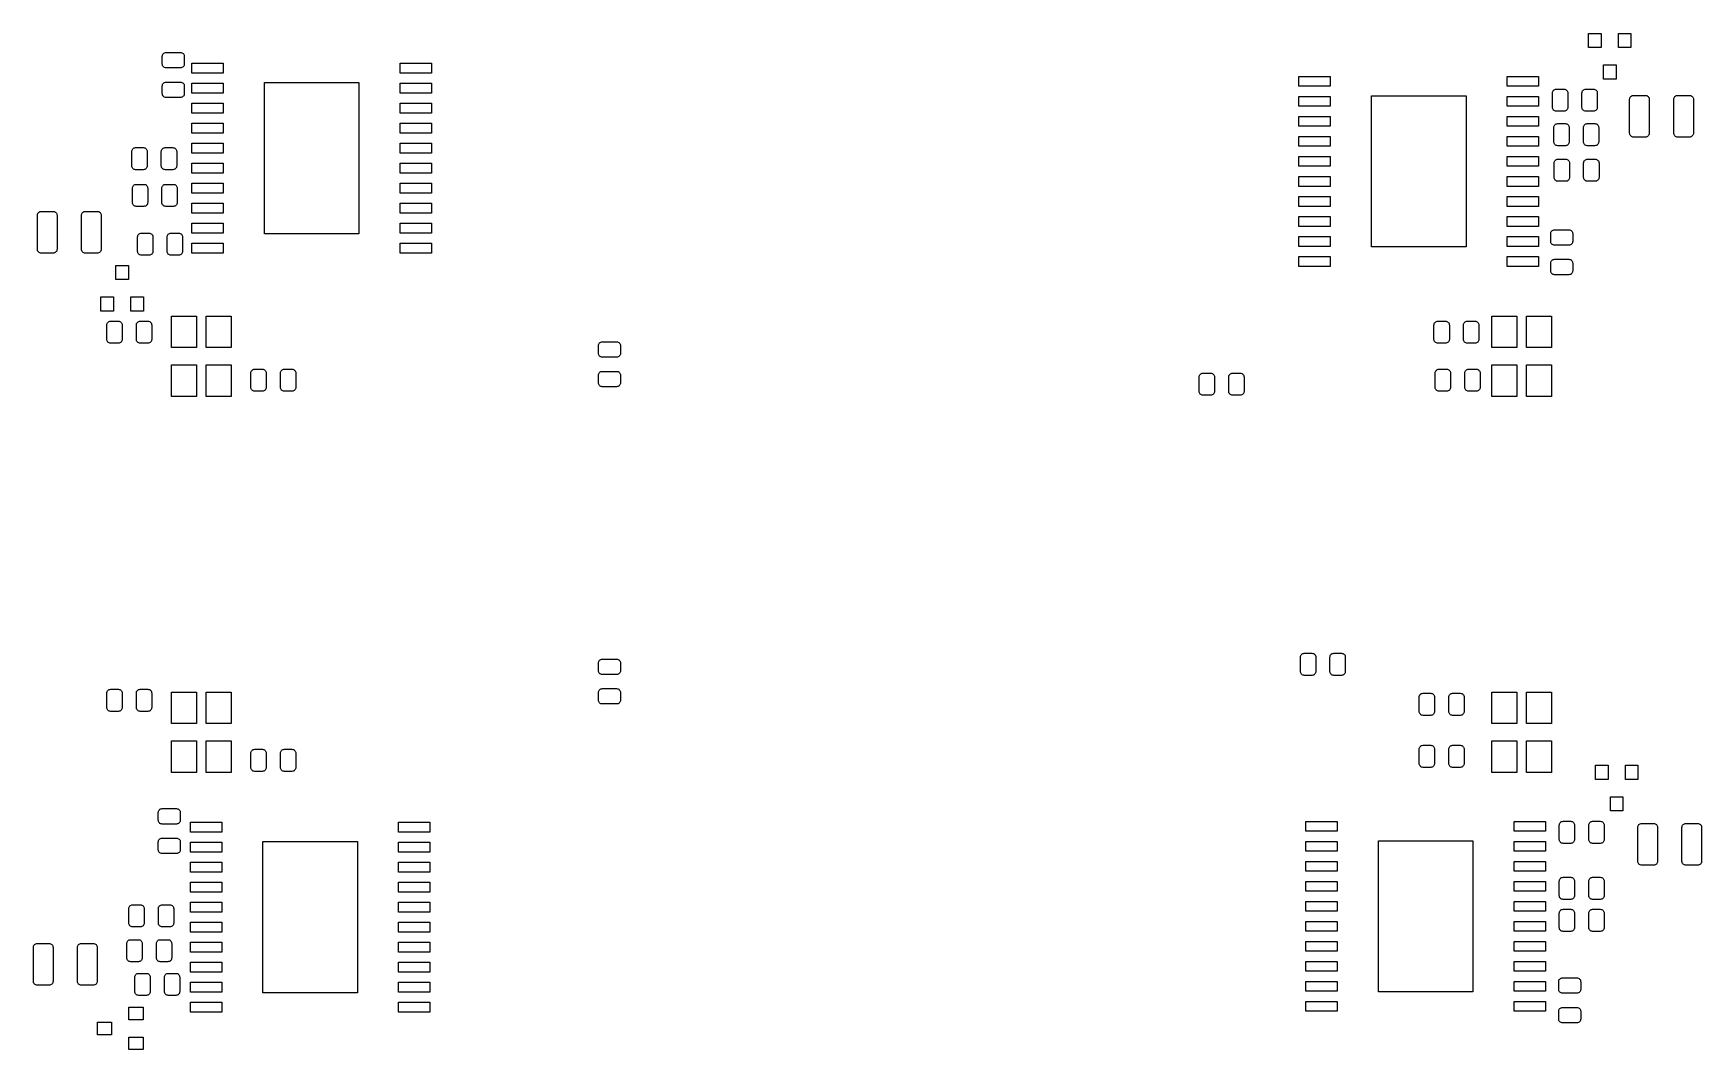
# Model space of a CAD drawing. Extents: x 3.72 to 7.89, y -5.47 to -2.93.
import ezdxf

# ---------------------------------------------------------------- set-up
doc = ezdxf.new("R2010")
doc.units = 0
doc.header["$MEASUREMENT"] = 0
doc.layers.add('BLACK', color=7, linetype='CONTINUOUS')

msp = doc.modelspace()

# ---------------------------------------------------------------- linework, layer by layer
at = {"layer": 'BLACK', "linetype": 'CONTINUOUS'}
for p, q in [((7.60685, -2.96835), (7.60685, -2.93291)), ((7.60685, -2.93291), (7.63835, -2.93291)), ((7.63835, -2.93291), (7.63835, -2.96835)), ((7.68165, -2.96835), (7.68165, -2.93291)), ((7.68165, -2.93291), (7.71315, -2.93291)), ((7.71315, -2.93291), (7.71315, -2.96835)), ((4.04244, -2.9904), (4.04263, -2.98853)), ((4.04244, -3.0096), (4.04244, -2.9904)), ((4.04263, -2.98853), (4.04317, -2.98673)), ((4.04317, -2.98673), (4.04406, -2.98507)), ((4.04406, -2.98507), (4.04525, -2.98362)), ((4.04525, -2.98362), (4.04671, -2.98242)), ((4.04671, -2.98242), (4.04836, -2.98154)), ((4.04836, -2.98154), (4.05017, -2.98099)), ((4.05017, -2.98099), (4.05204, -2.98081)), ((4.05204, -2.98081), (4.08796, -2.98081)), ((4.08796, -2.98081), (4.08983, -2.98099)), ((4.08983, -2.98099), (4.09164, -2.98154)), ((4.09164, -2.98154), (4.09329, -2.98242)), ((4.09329, -2.98242), (4.09475, -2.98362)), ((4.09475, -2.98362), (4.09594, -2.98507)), ((4.09594, -2.98507), (4.09683, -2.98673)), ((4.09683, -2.98673), (4.09737, -2.98853)), ((4.09737, -2.98853), (4.09756, -2.9904)), ((4.09756, -2.9904), (4.09756, -3.0096)), ((7.63835, -2.96835), (7.60685, -2.96835)), ((7.71315, -2.96835), (7.68165, -2.96835)), ((4.04263, -3.01147), (4.04244, -3.0096)), ((4.04317, -3.01327), (4.04263, -3.01147)), ((4.04406, -3.01493), (4.04317, -3.01327)), ((4.04525, -3.01638), (4.04406, -3.01493)), ((4.04671, -3.01758), (4.04525, -3.01638)), ((4.04836, -3.01846), (4.04671, -3.01758)), ((4.05017, -3.01901), (4.04836, -3.01846)), ((4.05204, -3.01919), (4.05017, -3.01901)), ((4.08796, -3.01919), (4.05204, -3.01919)), ((4.08983, -3.01901), (4.08796, -3.01919)), ((4.09164, -3.01846), (4.08983, -3.01901)), ((4.09329, -3.01758), (4.09164, -3.01846)), ((4.09475, -3.01638), (4.09329, -3.01758)), ((4.09594, -3.01493), (4.09475, -3.01638)), ((4.09683, -3.01327), (4.09594, -3.01493)), ((4.09737, -3.01147), (4.09683, -3.01327)), ((4.09756, -3.0096), (4.09737, -3.01147)), ((4.11626, -3.03236), (4.11626, -3.00756)), ((4.11626, -3.00756), (4.19461, -3.00756)), ((4.19461, -3.03236), (4.11626, -3.03236)), ((4.19461, -3.00756), (4.19461, -3.03236)), ((4.63673, -3.03236), (4.63673, -3.00756)), ((4.63673, -3.00756), (4.71508, -3.00756)), ((4.71508, -3.03236), (4.63673, -3.03236)), ((4.71508, -3.00756), (4.71508, -3.03236)), ((6.88335, -3.06528), (6.88335, -3.04047)), ((6.88335, -3.04047), (6.96169, -3.04047)), ((6.96169, -3.04047), (6.96169, -3.06528)), ((7.40382, -3.06528), (7.40382, -3.04047)), ((7.40382, -3.04047), (7.48217, -3.04047)), ((7.48217, -3.04047), (7.48217, -3.06528)), ((7.64425, -3.04709), (7.64425, -3.01165)), ((7.64425, -3.01165), (7.67575, -3.01165)), ((7.67575, -3.01165), (7.67575, -3.04709)), ((4.04244, -3.06422), (4.04263, -3.06235)), ((4.04244, -3.08342), (4.04244, -3.06422)), ((4.04263, -3.08529), (4.04244, -3.08342)), ((4.04263, -3.06235), (4.04317, -3.06055)), ((4.04317, -3.08709), (4.04263, -3.08529)), ((4.04317, -3.06055), (4.04406, -3.05889)), ((4.04406, -3.05889), (4.04525, -3.05744)), ((4.04525, -3.05744), (4.04671, -3.05624)), ((4.04671, -3.05624), (4.04836, -3.05536)), ((4.04836, -3.05536), (4.05017, -3.05481)), ((4.05017, -3.05481), (4.05204, -3.05463)), ((4.05204, -3.05463), (4.08796, -3.05463)), ((4.08796, -3.05463), (4.08983, -3.05481)), ((4.08983, -3.05481), (4.09164, -3.05536)), ((4.09164, -3.05536), (4.09329, -3.05624)), ((4.09329, -3.05624), (4.09475, -3.05744)), ((4.09475, -3.05744), (4.09594, -3.05889)), ((4.09594, -3.05889), (4.09683, -3.06055)), ((4.09683, -3.06055), (4.09737, -3.06235)), ((4.09737, -3.08529), (4.09683, -3.08709)), ((4.09737, -3.06235), (4.09756, -3.06422)), ((4.09756, -3.08342), (4.09737, -3.08529)), ((4.09756, -3.06422), (4.09756, -3.08342)), ((4.11626, -3.08236), (4.11626, -3.05756)), ((4.11626, -3.05756), (4.19461, -3.05756)), ((4.19461, -3.08236), (4.11626, -3.08236)), ((4.19461, -3.05756), (4.19461, -3.08236)), ((4.29756, -3.43394), (4.29756, -3.05598)), ((4.29756, -3.05598), (4.53378, -3.05598)), ((4.53378, -3.05598), (4.53378, -3.43394)), ((4.63673, -3.08236), (4.63673, -3.05756)), ((4.63673, -3.05756), (4.71508, -3.05756)), ((4.71508, -3.08236), (4.63673, -3.08236)), ((4.71508, -3.05756), (4.71508, -3.08236)), ((6.96169, -3.06528), (6.88335, -3.06528)), ((7.48217, -3.06528), (7.40382, -3.06528)), ((7.51681, -3.08204), (7.517, -3.08017)), ((7.51681, -3.11796), (7.51681, -3.08204)), ((7.517, -3.08017), (7.51754, -3.07836)), ((7.51754, -3.07836), (7.51843, -3.07671)), ((7.51843, -3.07671), (7.51962, -3.07525)), ((7.51962, -3.07525), (7.52108, -3.07406)), ((7.52108, -3.07406), (7.52274, -3.07317)), ((7.52274, -3.07317), (7.52454, -3.07263)), ((7.52454, -3.07263), (7.52641, -3.07244)), ((7.52641, -3.07244), (7.5456, -3.07244)), ((7.5456, -3.07244), (7.54747, -3.07263)), ((7.54747, -3.07263), (7.54927, -3.07317)), ((7.54927, -3.07317), (7.55093, -3.07406)), ((7.55093, -3.07406), (7.55239, -3.07525)), ((7.55239, -3.07525), (7.55358, -3.07671)), ((7.55358, -3.07671), (7.55447, -3.07836)), ((7.55447, -3.07836), (7.55501, -3.08017)), ((7.55501, -3.08017), (7.5552, -3.08204)), ((7.5552, -3.08204), (7.5552, -3.11796)), ((7.59063, -3.08204), (7.59081, -3.08017)), ((7.59063, -3.11796), (7.59063, -3.08204)), ((7.59081, -3.08017), (7.59136, -3.07836)), ((7.59136, -3.07836), (7.59225, -3.07671)), ((7.59225, -3.07671), (7.59344, -3.07525)), ((7.59344, -3.07525), (7.59489, -3.07406)), ((7.59489, -3.07406), (7.59655, -3.07317)), ((7.59655, -3.07317), (7.59835, -3.07263)), ((7.59835, -3.07263), (7.60023, -3.07244)), ((7.60023, -3.07244), (7.61942, -3.07244)), ((7.61942, -3.07244), (7.62129, -3.07263)), ((7.62129, -3.07263), (7.62309, -3.07317)), ((7.62309, -3.07317), (7.62475, -3.07406)), ((7.62475, -3.07406), (7.6262, -3.07525)), ((7.6262, -3.07525), (7.6274, -3.07671)), ((7.6274, -3.07671), (7.62829, -3.07836)), ((7.62829, -3.07836), (7.62883, -3.08017)), ((7.62883, -3.08017), (7.62902, -3.08204)), ((7.62902, -3.08204), (7.62902, -3.11796)), ((7.67575, -3.04709), (7.64425, -3.04709)), ((4.04406, -3.08875), (4.04317, -3.08709)), ((4.04525, -3.0902), (4.04406, -3.08875)), ((4.04671, -3.09139), (4.04525, -3.0902)), ((4.04836, -3.09228), (4.04671, -3.09139)), ((4.05017, -3.09283), (4.04836, -3.09228)), ((4.05204, -3.09301), (4.05017, -3.09283)), ((4.08796, -3.09301), (4.05204, -3.09301)), ((4.08983, -3.09283), (4.08796, -3.09301)), ((4.09164, -3.09228), (4.08983, -3.09283)), ((4.09329, -3.09139), (4.09164, -3.09228)), ((4.09475, -3.0902), (4.09329, -3.09139)), ((4.09594, -3.08875), (4.09475, -3.0902)), ((4.09683, -3.08709), (4.09594, -3.08875)), ((4.11626, -3.13236), (4.11626, -3.10756)), ((4.11626, -3.10756), (4.19461, -3.10756)), ((4.19461, -3.10756), (4.19461, -3.13236)), ((4.63673, -3.13236), (4.63673, -3.10756)), ((4.63673, -3.10756), (4.71508, -3.10756)), ((4.71508, -3.10756), (4.71508, -3.13236)), ((6.88335, -3.11528), (6.88335, -3.09047)), ((6.88335, -3.09047), (6.96169, -3.09047)), ((6.96169, -3.11528), (6.88335, -3.11528)), ((6.96169, -3.09047), (6.96169, -3.11528)), ((7.06465, -3.46685), (7.06465, -3.0889)), ((7.06465, -3.0889), (7.30087, -3.0889)), ((7.30087, -3.0889), (7.30087, -3.46685)), ((7.40382, -3.11528), (7.40382, -3.09047)), ((7.40382, -3.09047), (7.48217, -3.09047)), ((7.48217, -3.11528), (7.40382, -3.11528)), ((7.48217, -3.09047), (7.48217, -3.11528)), ((7.517, -3.11983), (7.51681, -3.11796)), ((7.51754, -3.12163), (7.517, -3.11983)), ((7.51843, -3.12329), (7.51754, -3.12163)), ((7.51962, -3.12475), (7.51843, -3.12329)), ((7.52108, -3.12594), (7.51962, -3.12475)), ((7.52274, -3.12683), (7.52108, -3.12594)), ((7.52454, -3.12737), (7.52274, -3.12683)), ((7.54927, -3.12683), (7.54747, -3.12737)), ((7.55093, -3.12594), (7.54927, -3.12683)), ((7.55239, -3.12475), (7.55093, -3.12594)), ((7.55358, -3.12329), (7.55239, -3.12475)), ((7.55447, -3.12163), (7.55358, -3.12329)), ((7.55501, -3.11983), (7.55447, -3.12163)), ((7.5552, -3.11796), (7.55501, -3.11983)), ((7.59081, -3.11983), (7.59063, -3.11796)), ((7.59136, -3.12163), (7.59081, -3.11983)), ((7.59225, -3.12329), (7.59136, -3.12163)), ((7.59344, -3.12475), (7.59225, -3.12329)), ((7.59489, -3.12594), (7.59344, -3.12475)), ((7.59655, -3.12683), (7.59489, -3.12594)), ((7.59835, -3.12737), (7.59655, -3.12683)), ((7.62309, -3.12683), (7.62129, -3.12737)), ((7.62475, -3.12594), (7.62309, -3.12683)), ((7.6262, -3.12475), (7.62475, -3.12594)), ((7.6274, -3.12329), (7.6262, -3.12475)), ((7.62829, -3.12163), (7.6274, -3.12329)), ((7.62883, -3.11983), (7.62829, -3.12163)), ((7.62902, -3.11796), (7.62883, -3.11983)), ((7.70972, -3.09768), (7.70991, -3.09576)), ((7.70972, -3.18232), (7.70972, -3.09768)), ((7.70991, -3.09576), (7.71047, -3.09391)), ((7.71047, -3.09391), (7.71138, -3.09221)), ((7.71138, -3.09221), (7.71261, -3.09072)), ((7.71261, -3.09072), (7.7141, -3.08949)), ((7.7141, -3.08949), (7.7158, -3.08858)), ((7.7158, -3.08858), (7.71765, -3.08802)), ((7.71765, -3.08802), (7.71957, -3.08783)), ((7.71957, -3.08783), (7.74909, -3.08783)), ((7.74909, -3.08783), (7.75101, -3.08802)), ((7.75101, -3.08802), (7.75286, -3.08858)), ((7.75286, -3.08858), (7.75456, -3.08949)), ((7.75456, -3.08949), (7.75605, -3.09072)), ((7.75605, -3.09072), (7.75728, -3.09221)), ((7.75728, -3.09221), (7.75819, -3.09391)), ((7.75819, -3.09391), (7.75875, -3.09576)), ((7.75875, -3.09576), (7.75894, -3.09768)), ((7.75894, -3.09768), (7.75894, -3.18232)), ((7.81996, -3.09768), (7.82015, -3.09576)), ((7.81996, -3.18232), (7.81996, -3.09768)), ((7.82015, -3.09576), (7.82071, -3.09391)), ((7.82071, -3.09391), (7.82162, -3.09221)), ((7.82162, -3.09221), (7.82284, -3.09072)), ((7.82284, -3.09072), (7.82433, -3.08949)), ((7.82433, -3.08949), (7.82604, -3.08858)), ((7.82604, -3.08858), (7.82788, -3.08802)), ((7.82788, -3.08802), (7.8298, -3.08783)), ((7.8298, -3.08783), (7.85933, -3.08783)), ((7.85933, -3.08783), (7.86125, -3.08802)), ((7.86125, -3.08802), (7.8631, -3.08858)), ((7.8631, -3.08858), (7.8648, -3.08949)), ((7.8648, -3.08949), (7.86629, -3.09072)), ((7.86629, -3.09072), (7.86751, -3.09221)), ((7.86751, -3.09221), (7.86842, -3.09391)), ((7.86842, -3.09391), (7.86898, -3.09576)), ((7.86898, -3.09576), (7.86917, -3.09768)), ((7.86917, -3.09768), (7.86917, -3.18232)), ((4.19461, -3.13236), (4.11626, -3.13236)), ((4.11626, -3.18236), (4.11626, -3.15756)), ((4.11626, -3.15756), (4.19461, -3.15756)), ((4.19461, -3.15756), (4.19461, -3.18236)), ((4.71508, -3.13236), (4.63673, -3.13236)), ((4.63673, -3.18236), (4.63673, -3.15756)), ((4.63673, -3.15756), (4.71508, -3.15756)), ((4.71508, -3.15756), (4.71508, -3.18236)), ((6.88335, -3.16528), (6.88335, -3.14047)), ((6.88335, -3.14047), (6.96169, -3.14047)), ((6.96169, -3.16528), (6.88335, -3.16528)), ((6.96169, -3.14047), (6.96169, -3.16528)), ((7.40382, -3.16528), (7.40382, -3.14047)), ((7.40382, -3.14047), (7.48217, -3.14047)), ((7.48217, -3.16528), (7.40382, -3.16528)), ((7.48217, -3.14047), (7.48217, -3.16528)), ((7.52035, -3.16818), (7.52054, -3.16631)), ((7.52035, -3.2041), (7.52035, -3.16818)), ((7.52054, -3.16631), (7.52108, -3.16451)), ((7.52108, -3.16451), (7.52197, -3.16285)), ((7.52197, -3.16285), (7.52317, -3.16139)), ((7.52317, -3.16139), (7.52462, -3.1602)), ((7.52641, -3.12756), (7.52454, -3.12737)), ((7.52462, -3.1602), (7.52628, -3.15931)), ((7.52628, -3.15931), (7.52808, -3.15877)), ((7.5456, -3.12756), (7.52641, -3.12756)), ((7.52808, -3.15877), (7.52995, -3.15858)), ((7.52995, -3.15858), (7.54914, -3.15858)), ((7.54747, -3.12737), (7.5456, -3.12756)), ((7.54914, -3.15858), (7.55102, -3.15877)), ((7.55102, -3.15877), (7.55282, -3.15931)), ((7.55282, -3.15931), (7.55448, -3.1602)), ((7.55448, -3.1602), (7.55593, -3.16139)), ((7.55593, -3.16139), (7.55712, -3.16285)), ((7.55712, -3.16285), (7.55801, -3.16451)), ((7.55801, -3.16451), (7.55856, -3.16631)), ((7.55856, -3.16631), (7.55874, -3.16818)), ((7.55874, -3.16818), (7.55874, -3.2041)), ((7.59417, -3.16818), (7.59436, -3.16631)), ((7.59417, -3.2041), (7.59417, -3.16818)), ((7.59436, -3.16631), (7.5949, -3.16451)), ((7.5949, -3.16451), (7.59579, -3.16285)), ((7.59579, -3.16285), (7.59698, -3.16139)), ((7.59698, -3.16139), (7.59844, -3.1602)), ((7.60023, -3.12756), (7.59835, -3.12737)), ((7.59844, -3.1602), (7.6001, -3.15931)), ((7.6001, -3.15931), (7.6019, -3.15877)), ((7.61942, -3.12756), (7.60023, -3.12756)), ((7.6019, -3.15877), (7.60377, -3.15858)), ((7.60377, -3.15858), (7.62296, -3.15858)), ((7.62129, -3.12737), (7.61942, -3.12756)), ((7.62296, -3.15858), (7.62483, -3.15877)), ((7.62483, -3.15877), (7.62663, -3.15931)), ((7.62663, -3.15931), (7.62829, -3.1602)), ((7.62829, -3.1602), (7.62975, -3.16139)), ((7.62975, -3.16139), (7.63094, -3.16285)), ((7.63094, -3.16285), (7.63183, -3.16451)), ((7.63183, -3.16451), (7.63237, -3.16631)), ((7.63237, -3.16631), (7.63256, -3.16818)), ((7.63256, -3.16818), (7.63256, -3.2041)), ((4.19461, -3.18236), (4.11626, -3.18236)), ((4.11626, -3.23236), (4.11626, -3.20756)), ((4.11626, -3.20756), (4.19461, -3.20756)), ((4.19461, -3.20756), (4.19461, -3.23236)), ((4.71508, -3.18236), (4.63673, -3.18236)), ((4.63673, -3.23236), (4.63673, -3.20756)), ((4.63673, -3.20756), (4.71508, -3.20756)), ((4.71508, -3.20756), (4.71508, -3.23236)), ((6.88335, -3.21528), (6.88335, -3.19047)), ((6.88335, -3.19047), (6.96169, -3.19047)), ((6.96169, -3.19047), (6.96169, -3.21528)), ((7.40382, -3.21528), (7.40382, -3.19047)), ((7.40382, -3.19047), (7.48217, -3.19047)), ((7.48217, -3.19047), (7.48217, -3.21528)), ((7.52054, -3.20598), (7.52035, -3.2041)), ((7.52108, -3.20778), (7.52054, -3.20598)), ((7.52197, -3.20944), (7.52108, -3.20778)), ((7.52317, -3.21089), (7.52197, -3.20944)), ((7.55712, -3.20944), (7.55593, -3.21089)), ((7.55801, -3.20778), (7.55712, -3.20944)), ((7.55856, -3.20598), (7.55801, -3.20778)), ((7.55874, -3.2041), (7.55856, -3.20598)), ((7.59436, -3.20598), (7.59417, -3.2041)), ((7.5949, -3.20778), (7.59436, -3.20598)), ((7.59579, -3.20944), (7.5949, -3.20778)), ((7.59698, -3.21089), (7.59579, -3.20944)), ((7.63094, -3.20944), (7.62975, -3.21089)), ((7.63183, -3.20778), (7.63094, -3.20944)), ((7.63237, -3.20598), (7.63183, -3.20778)), ((7.63256, -3.2041), (7.63237, -3.20598)), ((7.70991, -3.18424), (7.70972, -3.18232)), ((7.71047, -3.18609), (7.70991, -3.18424)), ((7.71138, -3.18779), (7.71047, -3.18609)), ((7.71261, -3.18928), (7.71138, -3.18779)), ((7.7141, -3.19051), (7.71261, -3.18928)), ((7.7158, -3.19142), (7.7141, -3.19051)), ((7.71765, -3.19198), (7.7158, -3.19142)), ((7.71957, -3.19217), (7.71765, -3.19198)), ((7.74909, -3.19217), (7.71957, -3.19217)), ((7.75101, -3.19198), (7.74909, -3.19217)), ((7.75286, -3.19142), (7.75101, -3.19198)), ((7.75456, -3.19051), (7.75286, -3.19142)), ((7.75605, -3.18928), (7.75456, -3.19051)), ((7.75728, -3.18779), (7.75605, -3.18928)), ((7.75819, -3.18609), (7.75728, -3.18779)), ((7.75875, -3.18424), (7.75819, -3.18609)), ((7.75894, -3.18232), (7.75875, -3.18424)), ((7.82015, -3.18424), (7.81996, -3.18232)), ((7.82071, -3.18609), (7.82015, -3.18424)), ((7.82162, -3.18779), (7.82071, -3.18609)), ((7.82284, -3.18928), (7.82162, -3.18779)), ((7.82433, -3.19051), (7.82284, -3.18928)), ((7.82604, -3.19142), (7.82433, -3.19051)), ((7.82788, -3.19198), (7.82604, -3.19142)), ((7.8298, -3.19217), (7.82788, -3.19198)), ((7.85933, -3.19217), (7.8298, -3.19217)), ((7.86125, -3.19198), (7.85933, -3.19217)), ((7.8631, -3.19142), (7.86125, -3.19198)), ((7.8648, -3.19051), (7.8631, -3.19142)), ((7.86629, -3.18928), (7.8648, -3.19051)), ((7.86751, -3.18779), (7.86629, -3.18928)), ((7.86842, -3.18609), (7.86751, -3.18779)), ((7.86898, -3.18424), (7.86842, -3.18609)), ((7.86917, -3.18232), (7.86898, -3.18424)), ((3.96626, -3.22818), (3.96644, -3.22631)), ((3.96626, -3.2641), (3.96626, -3.22818)), ((3.96644, -3.22631), (3.96699, -3.22451)), ((3.96699, -3.22451), (3.96788, -3.22285)), ((3.96788, -3.22285), (3.96907, -3.22139)), ((3.96907, -3.22139), (3.97052, -3.2202)), ((3.97052, -3.2202), (3.97218, -3.21931)), ((3.97218, -3.21931), (3.97398, -3.21877)), ((3.97398, -3.21877), (3.97586, -3.21858)), ((3.97586, -3.21858), (3.99505, -3.21858)), ((3.99505, -3.21858), (3.99692, -3.21877)), ((3.99692, -3.21877), (3.99872, -3.21931)), ((3.99872, -3.21931), (4.00038, -3.2202)), ((4.00038, -3.2202), (4.00183, -3.22139)), ((4.00183, -3.22139), (4.00303, -3.22285)), ((4.00303, -3.22285), (4.00392, -3.22451)), ((4.00392, -3.22451), (4.00446, -3.22631)), ((4.00446, -3.22631), (4.00465, -3.22818)), ((4.00465, -3.22818), (4.00465, -3.2641)), ((4.04008, -3.22818), (4.04026, -3.22631)), ((4.04008, -3.2641), (4.04008, -3.22818)), ((4.04026, -3.22631), (4.04081, -3.22451)), ((4.04081, -3.22451), (4.0417, -3.22285)), ((4.0417, -3.22285), (4.04289, -3.22139)), ((4.04289, -3.22139), (4.04434, -3.2202)), ((4.04434, -3.2202), (4.046, -3.21931)), ((4.046, -3.21931), (4.0478, -3.21877)), ((4.0478, -3.21877), (4.04968, -3.21858)), ((4.04968, -3.21858), (4.06887, -3.21858)), ((4.06887, -3.21858), (4.07074, -3.21877)), ((4.07074, -3.21877), (4.07254, -3.21931)), ((4.07254, -3.21931), (4.0742, -3.2202)), ((4.0742, -3.2202), (4.07565, -3.22139)), ((4.07565, -3.22139), (4.07685, -3.22285)), ((4.07685, -3.22285), (4.07773, -3.22451)), ((4.07773, -3.22451), (4.07828, -3.22631)), ((4.07828, -3.22631), (4.07846, -3.22818)), ((4.07846, -3.22818), (4.07846, -3.2641)), ((4.19461, -3.23236), (4.11626, -3.23236)), ((4.71508, -3.23236), (4.63673, -3.23236)), ((6.96169, -3.21528), (6.88335, -3.21528)), ((6.88335, -3.26528), (6.88335, -3.24047)), ((6.88335, -3.24047), (6.96169, -3.24047)), ((6.96169, -3.24047), (6.96169, -3.26528)), ((7.48217, -3.21528), (7.40382, -3.21528)), ((7.40382, -3.26528), (7.40382, -3.24047)), ((7.40382, -3.24047), (7.48217, -3.24047)), ((7.48217, -3.24047), (7.48217, -3.26528)), ((7.52177, -3.25348), (7.52266, -3.25182)), ((7.52266, -3.25182), (7.52385, -3.25037)), ((7.52462, -3.21208), (7.52317, -3.21089)), ((7.52385, -3.25037), (7.52531, -3.24918)), ((7.52628, -3.21297), (7.52462, -3.21208)), ((7.52531, -3.24918), (7.52697, -3.24829)), ((7.52808, -3.21352), (7.52628, -3.21297)), ((7.52697, -3.24829), (7.52877, -3.24774)), ((7.52995, -3.2137), (7.52808, -3.21352)), ((7.52877, -3.24774), (7.53064, -3.24756)), ((7.54914, -3.2137), (7.52995, -3.2137)), ((7.53064, -3.24756), (7.54983, -3.24756)), ((7.55102, -3.21352), (7.54914, -3.2137)), ((7.54983, -3.24756), (7.5517, -3.24774)), ((7.55282, -3.21297), (7.55102, -3.21352)), ((7.5517, -3.24774), (7.55351, -3.24829)), ((7.55448, -3.21208), (7.55282, -3.21297)), ((7.55351, -3.24829), (7.55516, -3.24918)), ((7.55593, -3.21089), (7.55448, -3.21208)), ((7.55516, -3.24918), (7.55662, -3.25037)), ((7.55662, -3.25037), (7.55781, -3.25182)), ((7.55781, -3.25182), (7.5587, -3.25348)), ((7.59559, -3.25348), (7.59648, -3.25182)), ((7.59648, -3.25182), (7.59767, -3.25037)), ((7.59844, -3.21208), (7.59698, -3.21089)), ((7.59767, -3.25037), (7.59913, -3.24918)), ((7.6001, -3.21297), (7.59844, -3.21208)), ((7.59913, -3.24918), (7.60079, -3.24829)), ((7.6019, -3.21352), (7.6001, -3.21297)), ((7.60079, -3.24829), (7.60259, -3.24774)), ((7.60377, -3.2137), (7.6019, -3.21352)), ((7.60259, -3.24774), (7.60446, -3.24756)), ((7.62296, -3.2137), (7.60377, -3.2137)), ((7.60446, -3.24756), (7.62365, -3.24756)), ((7.62483, -3.21352), (7.62296, -3.2137)), ((7.62365, -3.24756), (7.62552, -3.24774)), ((7.62663, -3.21297), (7.62483, -3.21352)), ((7.62552, -3.24774), (7.62732, -3.24829)), ((7.62829, -3.21208), (7.62663, -3.21297)), ((7.62732, -3.24829), (7.62898, -3.24918)), ((7.62975, -3.21089), (7.62829, -3.21208)), ((7.62898, -3.24918), (7.63044, -3.25037)), ((7.63044, -3.25037), (7.63163, -3.25182)), ((7.63163, -3.25182), (7.63252, -3.25348)), ((3.96644, -3.26598), (3.96626, -3.2641)), ((3.96699, -3.26778), (3.96644, -3.26598)), ((3.96788, -3.26944), (3.96699, -3.26778)), ((3.96907, -3.27089), (3.96788, -3.26944)), ((3.97052, -3.27208), (3.96907, -3.27089)), ((3.97218, -3.27297), (3.97052, -3.27208)), ((3.97398, -3.27352), (3.97218, -3.27297)), ((3.97586, -3.2737), (3.97398, -3.27352)), ((3.99505, -3.2737), (3.97586, -3.2737)), ((3.99692, -3.27352), (3.99505, -3.2737)), ((3.99872, -3.27297), (3.99692, -3.27352)), ((4.00038, -3.27208), (3.99872, -3.27297)), ((4.00183, -3.27089), (4.00038, -3.27208)), ((4.00303, -3.26944), (4.00183, -3.27089)), ((4.00392, -3.26778), (4.00303, -3.26944)), ((4.00446, -3.26598), (4.00392, -3.26778)), ((4.00465, -3.2641), (4.00446, -3.26598)), ((4.04026, -3.26598), (4.04008, -3.2641)), ((4.04081, -3.26778), (4.04026, -3.26598)), ((4.0417, -3.26944), (4.04081, -3.26778)), ((4.04289, -3.27089), (4.0417, -3.26944)), ((4.04434, -3.27208), (4.04289, -3.27089)), ((4.046, -3.27297), (4.04434, -3.27208)), ((4.0478, -3.27352), (4.046, -3.27297)), ((4.04968, -3.2737), (4.0478, -3.27352)), ((4.06887, -3.2737), (4.04968, -3.2737)), ((4.07074, -3.27352), (4.06887, -3.2737)), ((4.07254, -3.27297), (4.07074, -3.27352)), ((4.0742, -3.27208), (4.07254, -3.27297)), ((4.07565, -3.27089), (4.0742, -3.27208)), ((4.07685, -3.26944), (4.07565, -3.27089)), ((4.07773, -3.26778), (4.07685, -3.26944)), ((4.07828, -3.26598), (4.07773, -3.26778)), ((4.07846, -3.2641), (4.07828, -3.26598)), ((4.11626, -3.28236), (4.11626, -3.25756)), ((4.11626, -3.25756), (4.19461, -3.25756)), ((4.19461, -3.28236), (4.11626, -3.28236)), ((4.19461, -3.25756), (4.19461, -3.28236)), ((4.63673, -3.28236), (4.63673, -3.25756)), ((4.63673, -3.25756), (4.71508, -3.25756)), ((4.71508, -3.28236), (4.63673, -3.28236)), ((4.71508, -3.25756), (4.71508, -3.28236)), ((6.96169, -3.26528), (6.88335, -3.26528)), ((6.88335, -3.31528), (6.88335, -3.29047)), ((6.88335, -3.29047), (6.96169, -3.29047)), ((6.96169, -3.29047), (6.96169, -3.31528)), ((7.48217, -3.26528), (7.40382, -3.26528)), ((7.40382, -3.31528), (7.40382, -3.29047)), ((7.40382, -3.29047), (7.48217, -3.29047)), ((7.48217, -3.29047), (7.48217, -3.31528)), ((7.52104, -3.25716), (7.52123, -3.25528)), ((7.52104, -3.29308), (7.52104, -3.25716)), ((7.52123, -3.29495), (7.52104, -3.29308)), ((7.52123, -3.25528), (7.52177, -3.25348)), ((7.5587, -3.25348), (7.55924, -3.25528)), ((7.55924, -3.25528), (7.55943, -3.25716)), ((7.55943, -3.29308), (7.55924, -3.29495)), ((7.55943, -3.25716), (7.55943, -3.29308)), ((7.59486, -3.25716), (7.59505, -3.25528)), ((7.59486, -3.29308), (7.59486, -3.25716)), ((7.59505, -3.29495), (7.59486, -3.29308)), ((7.59505, -3.25528), (7.59559, -3.25348)), ((7.63252, -3.25348), (7.63306, -3.25528)), ((7.63306, -3.25528), (7.63325, -3.25716)), ((7.63325, -3.29308), (7.63306, -3.29495)), ((7.63325, -3.25716), (7.63325, -3.29308)), ((3.96774, -3.31991), (3.96792, -3.31804)), ((3.96774, -3.35584), (3.96774, -3.31991)), ((3.96792, -3.31804), (3.96847, -3.31624)), ((3.96847, -3.31624), (3.96935, -3.31458)), ((3.96935, -3.31458), (3.97055, -3.31313)), ((3.97055, -3.31313), (3.972, -3.31193)), ((3.972, -3.31193), (3.97366, -3.31105)), ((3.97366, -3.31105), (3.97546, -3.3105)), ((3.97546, -3.3105), (3.97733, -3.31031)), ((3.97733, -3.31031), (3.99653, -3.31031)), ((3.99653, -3.31031), (3.9984, -3.3105)), ((3.9984, -3.3105), (4.0002, -3.31105)), ((4.0002, -3.31105), (4.00186, -3.31193)), ((4.00186, -3.31193), (4.00331, -3.31313)), ((4.00331, -3.31313), (4.0045, -3.31458)), ((4.0045, -3.31458), (4.00539, -3.31624)), ((4.00539, -3.31624), (4.00594, -3.31804)), ((4.00594, -3.31804), (4.00612, -3.31991)), ((4.00612, -3.31991), (4.00612, -3.35584)), ((4.04156, -3.31991), (4.04174, -3.31804)), ((4.04156, -3.35584), (4.04156, -3.31991)), ((4.04174, -3.31804), (4.04229, -3.31624)), ((4.04229, -3.31624), (4.04317, -3.31458)), ((4.04317, -3.31458), (4.04437, -3.31313)), ((4.04437, -3.31313), (4.04582, -3.31193)), ((4.04582, -3.31193), (4.04748, -3.31105)), ((4.04748, -3.31105), (4.04928, -3.3105)), ((4.04928, -3.3105), (4.05115, -3.31031)), ((4.05115, -3.31031), (4.07034, -3.31031)), ((4.07034, -3.31031), (4.07222, -3.3105)), ((4.07222, -3.3105), (4.07402, -3.31105)), ((4.07402, -3.31105), (4.07568, -3.31193)), ((4.07568, -3.31193), (4.07713, -3.31313)), ((4.07713, -3.31313), (4.07832, -3.31458)), ((4.07832, -3.31458), (4.07921, -3.31624)), ((4.07921, -3.31624), (4.07976, -3.31804)), ((4.07976, -3.31804), (4.07994, -3.31991)), ((4.07994, -3.31991), (4.07994, -3.35584)), ((4.11626, -3.33236), (4.11626, -3.30756)), ((4.11626, -3.30756), (4.19461, -3.30756)), ((4.19461, -3.33236), (4.11626, -3.33236)), ((4.19461, -3.30756), (4.19461, -3.33236)), ((4.63673, -3.33236), (4.63673, -3.30756)), ((4.63673, -3.30756), (4.71508, -3.30756)), ((4.71508, -3.33236), (4.63673, -3.33236)), ((4.71508, -3.30756), (4.71508, -3.33236)), ((6.96169, -3.31528), (6.88335, -3.31528)), ((7.48217, -3.31528), (7.40382, -3.31528)), ((7.52177, -3.29675), (7.52123, -3.29495)), ((7.52266, -3.29841), (7.52177, -3.29675)), ((7.52385, -3.29987), (7.52266, -3.29841)), ((7.52531, -3.30106), (7.52385, -3.29987)), ((7.52697, -3.30195), (7.52531, -3.30106)), ((7.52877, -3.30249), (7.52697, -3.30195)), ((7.53064, -3.30268), (7.52877, -3.30249)), ((7.54983, -3.30268), (7.53064, -3.30268)), ((7.5517, -3.30249), (7.54983, -3.30268)), ((7.55351, -3.30195), (7.5517, -3.30249)), ((7.55516, -3.30106), (7.55351, -3.30195)), ((7.55662, -3.29987), (7.55516, -3.30106)), ((7.55781, -3.29841), (7.55662, -3.29987)), ((7.5587, -3.29675), (7.55781, -3.29841)), ((7.55924, -3.29495), (7.5587, -3.29675)), ((7.59559, -3.29675), (7.59505, -3.29495)), ((7.59648, -3.29841), (7.59559, -3.29675)), ((7.59767, -3.29987), (7.59648, -3.29841)), ((7.59913, -3.30106), (7.59767, -3.29987)), ((7.60079, -3.30195), (7.59913, -3.30106)), ((7.60259, -3.30249), (7.60079, -3.30195)), ((7.60446, -3.30268), (7.60259, -3.30249)), ((7.62365, -3.30268), (7.60446, -3.30268)), ((7.62552, -3.30249), (7.62365, -3.30268)), ((7.62732, -3.30195), (7.62552, -3.30249)), ((7.62898, -3.30106), (7.62732, -3.30195)), ((7.63044, -3.29987), (7.62898, -3.30106)), ((7.63163, -3.29841), (7.63044, -3.29987)), ((7.63252, -3.29675), (7.63163, -3.29841)), ((7.63306, -3.29495), (7.63252, -3.29675)), ((3.96792, -3.35771), (3.96774, -3.35584)), ((3.96847, -3.35951), (3.96792, -3.35771)), ((3.96935, -3.36117), (3.96847, -3.35951)), ((3.97055, -3.36262), (3.96935, -3.36117)), ((3.972, -3.36382), (3.97055, -3.36262)), ((3.97366, -3.3647), (3.972, -3.36382)), ((3.97546, -3.36525), (3.97366, -3.3647)), ((3.97733, -3.36543), (3.97546, -3.36525)), ((3.99653, -3.36543), (3.97733, -3.36543)), ((3.9984, -3.36525), (3.99653, -3.36543)), ((4.0002, -3.3647), (3.9984, -3.36525)), ((4.00186, -3.36382), (4.0002, -3.3647)), ((4.00331, -3.36262), (4.00186, -3.36382)), ((4.0045, -3.36117), (4.00331, -3.36262)), ((4.00539, -3.35951), (4.0045, -3.36117)), ((4.00594, -3.35771), (4.00539, -3.35951)), ((4.00612, -3.35584), (4.00594, -3.35771)), ((4.04174, -3.35771), (4.04156, -3.35584)), ((4.04229, -3.35951), (4.04174, -3.35771)), ((4.04317, -3.36117), (4.04229, -3.35951)), ((4.04437, -3.36262), (4.04317, -3.36117)), ((4.04582, -3.36382), (4.04437, -3.36262)), ((4.04748, -3.3647), (4.04582, -3.36382)), ((4.04928, -3.36525), (4.04748, -3.3647)), ((4.05115, -3.36543), (4.04928, -3.36525)), ((4.07034, -3.36543), (4.05115, -3.36543)), ((4.07222, -3.36525), (4.07034, -3.36543)), ((4.07402, -3.3647), (4.07222, -3.36525)), ((4.07568, -3.36382), (4.07402, -3.3647)), ((4.07713, -3.36262), (4.07568, -3.36382)), ((4.07832, -3.36117), (4.07713, -3.36262)), ((4.07921, -3.35951), (4.07832, -3.36117)), ((4.07976, -3.35771), (4.07921, -3.35951)), ((4.07994, -3.35584), (4.07976, -3.35771)), ((4.11626, -3.38236), (4.11626, -3.35756)), ((4.11626, -3.35756), (4.19461, -3.35756)), ((4.19461, -3.35756), (4.19461, -3.38236)), ((4.63673, -3.38236), (4.63673, -3.35756)), ((4.63673, -3.35756), (4.71508, -3.35756)), ((4.71508, -3.35756), (4.71508, -3.38236)), ((6.88335, -3.36528), (6.88335, -3.34047)), ((6.88335, -3.34047), (6.96169, -3.34047)), ((6.96169, -3.36528), (6.88335, -3.36528)), ((6.96169, -3.34047), (6.96169, -3.36528)), ((7.40382, -3.36528), (7.40382, -3.34047)), ((7.40382, -3.34047), (7.48217, -3.34047)), ((7.48217, -3.36528), (7.40382, -3.36528)), ((7.48217, -3.34047), (7.48217, -3.36528)), ((3.73028, -3.38768), (3.73046, -3.38576)), ((3.73028, -3.47232), (3.73028, -3.38768)), ((3.73046, -3.38576), (3.73102, -3.38391)), ((3.73102, -3.38391), (3.73193, -3.38221)), ((3.73193, -3.38221), (3.73316, -3.38072)), ((3.73316, -3.38072), (3.73465, -3.37949)), ((3.73465, -3.37949), (3.73635, -3.37858)), ((3.73635, -3.37858), (3.7382, -3.37802)), ((3.7382, -3.37802), (3.74012, -3.37783)), ((3.74012, -3.37783), (3.76965, -3.37783)), ((3.76965, -3.37783), (3.77157, -3.37802)), ((3.77157, -3.37802), (3.77341, -3.37858)), ((3.77341, -3.37858), (3.77511, -3.37949)), ((3.77511, -3.37949), (3.77661, -3.38072)), ((3.77661, -3.38072), (3.77783, -3.38221)), ((3.77783, -3.38221), (3.77874, -3.38391)), ((3.77874, -3.38391), (3.7793, -3.38576)), ((3.7793, -3.38576), (3.77949, -3.38768)), ((3.77949, -3.38768), (3.77949, -3.47232)), ((3.84051, -3.38768), (3.8407, -3.38576)), ((3.84051, -3.47232), (3.84051, -3.38768)), ((3.8407, -3.38576), (3.84126, -3.38391)), ((3.84126, -3.38391), (3.84217, -3.38221)), ((3.84217, -3.38221), (3.84339, -3.38072)), ((3.84339, -3.38072), (3.84489, -3.37949)), ((3.84489, -3.37949), (3.84659, -3.37858)), ((3.84659, -3.37858), (3.84843, -3.37802)), ((3.84843, -3.37802), (3.85035, -3.37783)), ((3.85035, -3.37783), (3.87988, -3.37783)), ((3.87988, -3.37783), (3.8818, -3.37802)), ((3.8818, -3.37802), (3.88365, -3.37858)), ((3.88365, -3.37858), (3.88535, -3.37949)), ((3.88535, -3.37949), (3.88684, -3.38072)), ((3.88684, -3.38072), (3.88807, -3.38221)), ((3.88807, -3.38221), (3.88898, -3.38391)), ((3.88898, -3.38391), (3.88954, -3.38576)), ((3.88954, -3.38576), (3.88972, -3.38768)), ((3.88972, -3.38768), (3.88972, -3.47232)), ((4.19461, -3.38236), (4.11626, -3.38236)), ((4.11626, -3.43236), (4.11626, -3.40756)), ((4.11626, -3.40756), (4.19461, -3.40756)), ((4.19461, -3.40756), (4.19461, -3.43236)), ((4.71508, -3.38236), (4.63673, -3.38236)), ((4.63673, -3.43236), (4.63673, -3.40756)), ((4.63673, -3.40756), (4.71508, -3.40756)), ((4.71508, -3.40756), (4.71508, -3.43236)), ((6.88335, -3.41528), (6.88335, -3.39047)), ((6.88335, -3.39047), (6.96169, -3.39047)), ((6.96169, -3.41528), (6.88335, -3.41528)), ((6.96169, -3.39047), (6.96169, -3.41528)), ((7.40382, -3.41528), (7.40382, -3.39047)), ((7.40382, -3.39047), (7.48217, -3.39047)), ((7.48217, -3.41528), (7.40382, -3.41528)), ((7.48217, -3.39047), (7.48217, -3.41528)), ((3.98081, -3.44204), (3.98099, -3.44017)), ((3.98081, -3.47796), (3.98081, -3.44204)), ((3.98099, -3.44017), (3.98154, -3.43837)), ((3.98154, -3.43837), (3.98242, -3.43671)), ((3.98242, -3.43671), (3.98362, -3.43525)), ((3.98362, -3.43525), (3.98507, -3.43406)), ((3.98507, -3.43406), (3.98673, -3.43317)), ((3.98673, -3.43317), (3.98853, -3.43263)), ((3.98853, -3.43263), (3.9904, -3.43244)), ((3.9904, -3.43244), (4.0096, -3.43244)), ((4.0096, -3.43244), (4.01147, -3.43263)), ((4.01147, -3.43263), (4.01327, -3.43317)), ((4.01327, -3.43317), (4.01493, -3.43406)), ((4.01493, -3.43406), (4.01638, -3.43525)), ((4.01638, -3.43525), (4.01758, -3.43671)), ((4.01758, -3.43671), (4.01846, -3.43837)), ((4.01846, -3.43837), (4.01901, -3.44017)), ((4.01901, -3.44017), (4.01919, -3.44204)), ((4.01919, -3.44204), (4.01919, -3.47796)), ((4.05463, -3.44204), (4.05481, -3.44017)), ((4.05463, -3.47796), (4.05463, -3.44204)), ((4.05481, -3.44017), (4.05536, -3.43837)), ((4.05536, -3.43837), (4.05624, -3.43671)), ((4.05624, -3.43671), (4.05744, -3.43525)), ((4.05744, -3.43525), (4.05889, -3.43406)), ((4.05889, -3.43406), (4.06055, -3.43317)), ((4.06055, -3.43317), (4.06235, -3.43263)), ((4.06235, -3.43263), (4.06422, -3.43244)), ((4.06422, -3.43244), (4.08342, -3.43244)), ((4.08342, -3.43244), (4.08529, -3.43263)), ((4.08529, -3.43263), (4.08709, -3.43317)), ((4.08709, -3.43317), (4.08875, -3.43406)), ((4.08875, -3.43406), (4.0902, -3.43525)), ((4.0902, -3.43525), (4.09139, -3.43671)), ((4.09139, -3.43671), (4.09228, -3.43837)), ((4.09228, -3.43837), (4.09283, -3.44017)), ((4.09283, -3.44017), (4.09301, -3.44204)), ((4.09301, -3.44204), (4.09301, -3.47796)), ((4.19461, -3.43236), (4.11626, -3.43236)), ((4.11626, -3.48236), (4.11626, -3.45756)), ((4.11626, -3.45756), (4.19461, -3.45756)), ((4.19461, -3.45756), (4.19461, -3.48236)), ((4.53378, -3.43394), (4.29756, -3.43394)), ((4.71508, -3.43236), (4.63673, -3.43236)), ((4.63673, -3.48236), (4.63673, -3.45756)), ((4.63673, -3.45756), (4.71508, -3.45756)), ((4.71508, -3.45756), (4.71508, -3.48236)), ((6.88335, -3.46528), (6.88335, -3.44047)), ((6.88335, -3.44047), (6.96169, -3.44047)), ((6.96169, -3.44047), (6.96169, -3.46528)), ((7.40382, -3.46528), (7.40382, -3.44047)), ((7.40382, -3.44047), (7.48217, -3.44047)), ((7.48217, -3.44047), (7.48217, -3.46528)), ((7.51244, -3.43349), (7.51263, -3.43162)), ((7.51244, -3.45269), (7.51244, -3.43349)), ((7.51263, -3.45456), (7.51244, -3.45269)), ((7.51263, -3.43162), (7.51317, -3.42982)), ((7.51317, -3.45636), (7.51263, -3.45456)), ((7.51317, -3.42982), (7.51406, -3.42816)), ((7.51406, -3.45802), (7.51317, -3.45636)), ((7.51406, -3.42816), (7.51525, -3.42671)), ((7.51525, -3.45947), (7.51406, -3.45802)), ((7.51525, -3.42671), (7.51671, -3.42551)), ((7.51671, -3.46067), (7.51525, -3.45947)), ((7.51671, -3.42551), (7.51837, -3.42463)), ((7.51837, -3.42463), (7.52017, -3.42408)), ((7.52017, -3.42408), (7.52204, -3.4239)), ((7.52204, -3.4239), (7.55796, -3.4239)), ((7.55796, -3.4239), (7.55983, -3.42408)), ((7.55983, -3.42408), (7.56163, -3.42463)), ((7.56163, -3.42463), (7.56329, -3.42551)), ((7.56329, -3.42551), (7.56475, -3.42671)), ((7.56475, -3.45947), (7.56329, -3.46067)), ((7.56475, -3.42671), (7.56594, -3.42816)), ((7.56594, -3.45802), (7.56475, -3.45947)), ((7.56594, -3.42816), (7.56683, -3.42982)), ((7.56683, -3.45636), (7.56594, -3.45802)), ((7.56683, -3.42982), (7.56737, -3.43162)), ((7.56737, -3.45456), (7.56683, -3.45636)), ((7.56737, -3.43162), (7.56756, -3.43349)), ((7.56756, -3.45269), (7.56737, -3.45456)), ((7.56756, -3.43349), (7.56756, -3.45269)), ((3.73046, -3.47424), (3.73028, -3.47232)), ((3.73102, -3.47609), (3.73046, -3.47424)), ((3.73193, -3.47779), (3.73102, -3.47609)), ((3.73316, -3.47928), (3.73193, -3.47779)), ((3.73465, -3.48051), (3.73316, -3.47928)), ((3.73635, -3.48142), (3.73465, -3.48051)), ((3.7382, -3.48198), (3.73635, -3.48142)), ((3.74012, -3.48217), (3.7382, -3.48198)), ((3.76965, -3.48217), (3.74012, -3.48217)), ((3.77157, -3.48198), (3.76965, -3.48217)), ((3.77341, -3.48142), (3.77157, -3.48198)), ((3.77511, -3.48051), (3.77341, -3.48142)), ((3.77661, -3.47928), (3.77511, -3.48051)), ((3.77783, -3.47779), (3.77661, -3.47928)), ((3.77874, -3.47609), (3.77783, -3.47779)), ((3.7793, -3.47424), (3.77874, -3.47609)), ((3.77949, -3.47232), (3.7793, -3.47424)), ((3.8407, -3.47424), (3.84051, -3.47232)), ((3.84126, -3.47609), (3.8407, -3.47424)), ((3.84217, -3.47779), (3.84126, -3.47609)), ((3.84339, -3.47928), (3.84217, -3.47779)), ((3.84489, -3.48051), (3.84339, -3.47928)), ((3.84659, -3.48142), (3.84489, -3.48051)), ((3.84843, -3.48198), (3.84659, -3.48142)), ((3.85035, -3.48217), (3.84843, -3.48198)), ((3.87988, -3.48217), (3.85035, -3.48217)), ((3.8818, -3.48198), (3.87988, -3.48217)), ((3.88365, -3.48142), (3.8818, -3.48198)), ((3.88535, -3.48051), (3.88365, -3.48142)), ((3.88684, -3.47928), (3.88535, -3.48051)), ((3.88807, -3.47779), (3.88684, -3.47928)), ((3.88898, -3.47609), (3.88807, -3.47779)), ((3.88954, -3.47424), (3.88898, -3.47609)), ((3.88972, -3.47232), (3.88954, -3.47424)), ((3.98099, -3.47983), (3.98081, -3.47796)), ((3.98154, -3.48163), (3.98099, -3.47983)), ((3.98242, -3.48329), (3.98154, -3.48163)), ((3.98362, -3.48475), (3.98242, -3.48329)), ((3.98507, -3.48594), (3.98362, -3.48475)), ((3.98673, -3.48683), (3.98507, -3.48594)), ((3.98853, -3.48737), (3.98673, -3.48683)), ((3.9904, -3.48756), (3.98853, -3.48737)), ((4.0096, -3.48756), (3.9904, -3.48756)), ((4.01147, -3.48737), (4.0096, -3.48756)), ((4.01327, -3.48683), (4.01147, -3.48737)), ((4.01493, -3.48594), (4.01327, -3.48683)), ((4.01638, -3.48475), (4.01493, -3.48594)), ((4.01758, -3.48329), (4.01638, -3.48475)), ((4.01846, -3.48163), (4.01758, -3.48329)), ((4.01901, -3.47983), (4.01846, -3.48163)), ((4.01919, -3.47796), (4.01901, -3.47983)), ((4.05481, -3.47983), (4.05463, -3.47796)), ((4.05536, -3.48163), (4.05481, -3.47983)), ((4.05624, -3.48329), (4.05536, -3.48163)), ((4.05744, -3.48475), (4.05624, -3.48329)), ((4.05889, -3.48594), (4.05744, -3.48475)), ((4.06055, -3.48683), (4.05889, -3.48594)), ((4.06235, -3.48737), (4.06055, -3.48683)), ((4.06422, -3.48756), (4.06235, -3.48737)), ((4.08342, -3.48756), (4.06422, -3.48756)), ((4.08529, -3.48737), (4.08342, -3.48756)), ((4.08709, -3.48683), (4.08529, -3.48737)), ((4.08875, -3.48594), (4.08709, -3.48683)), ((4.0902, -3.48475), (4.08875, -3.48594)), ((4.09139, -3.48329), (4.0902, -3.48475)), ((4.09228, -3.48163), (4.09139, -3.48329)), ((4.09283, -3.47983), (4.09228, -3.48163)), ((4.09301, -3.47796), (4.09283, -3.47983)), ((4.19461, -3.48236), (4.11626, -3.48236)), ((4.71508, -3.48236), (4.63673, -3.48236)), ((6.96169, -3.46528), (6.88335, -3.46528)), ((6.88335, -3.51528), (6.88335, -3.49047)), ((6.88335, -3.49047), (6.96169, -3.49047)), ((6.96169, -3.49047), (6.96169, -3.51528)), ((7.30087, -3.46685), (7.06465, -3.46685)), ((7.48217, -3.46528), (7.40382, -3.46528)), ((7.40382, -3.51528), (7.40382, -3.49047)), ((7.40382, -3.49047), (7.48217, -3.49047)), ((7.48217, -3.49047), (7.48217, -3.51528)), ((7.51317, -3.50364), (7.51406, -3.50198)), ((7.51406, -3.50198), (7.51525, -3.50053)), ((7.51525, -3.50053), (7.51671, -3.49933)), ((7.51837, -3.46155), (7.51671, -3.46067)), ((7.51671, -3.49933), (7.51837, -3.49845)), ((7.52017, -3.4621), (7.51837, -3.46155)), ((7.51837, -3.49845), (7.52017, -3.4979)), ((7.52204, -3.46228), (7.52017, -3.4621)), ((7.52017, -3.4979), (7.52204, -3.49772)), ((7.55796, -3.46228), (7.52204, -3.46228)), ((7.52204, -3.49772), (7.55796, -3.49772)), ((7.55983, -3.4621), (7.55796, -3.46228)), ((7.55796, -3.49772), (7.55983, -3.4979)), ((7.56163, -3.46155), (7.55983, -3.4621)), ((7.55983, -3.4979), (7.56163, -3.49845)), ((7.56329, -3.46067), (7.56163, -3.46155)), ((7.56163, -3.49845), (7.56329, -3.49933)), ((7.56329, -3.49933), (7.56475, -3.50053)), ((7.56475, -3.50053), (7.56594, -3.50198)), ((7.56594, -3.50198), (7.56683, -3.50364)), ((3.92669, -3.5485), (3.92669, -3.51307)), ((3.92669, -3.51307), (3.95819, -3.51307)), ((3.95819, -3.51307), (3.95819, -3.5485)), ((6.96169, -3.51528), (6.88335, -3.51528)), ((7.48217, -3.51528), (7.40382, -3.51528)), ((7.51244, -3.50731), (7.51263, -3.50544)), ((7.51244, -3.52651), (7.51244, -3.50731)), ((7.51263, -3.52838), (7.51244, -3.52651)), ((7.51263, -3.50544), (7.51317, -3.50364)), ((7.51317, -3.53018), (7.51263, -3.52838)), ((7.51406, -3.53184), (7.51317, -3.53018)), ((7.51525, -3.53329), (7.51406, -3.53184)), ((7.51671, -3.53449), (7.51525, -3.53329)), ((7.51837, -3.53537), (7.51671, -3.53449)), ((7.52017, -3.53592), (7.51837, -3.53537)), ((7.52204, -3.5361), (7.52017, -3.53592)), ((7.55796, -3.5361), (7.52204, -3.5361)), ((7.55983, -3.53592), (7.55796, -3.5361)), ((7.56163, -3.53537), (7.55983, -3.53592)), ((7.56329, -3.53449), (7.56163, -3.53537)), ((7.56475, -3.53329), (7.56329, -3.53449)), ((7.56594, -3.53184), (7.56475, -3.53329)), ((7.56683, -3.53018), (7.56594, -3.53184)), ((7.56683, -3.50364), (7.56737, -3.50544)), ((7.56737, -3.52838), (7.56683, -3.53018)), ((7.56737, -3.50544), (7.56756, -3.50731)), ((7.56756, -3.52651), (7.56737, -3.52838)), ((7.56756, -3.50731), (7.56756, -3.52651)), ((3.95819, -3.5485), (3.92669, -3.5485)), ((3.88929, -3.62724), (3.88929, -3.59181)), ((3.88929, -3.59181), (3.92079, -3.59181)), ((3.92079, -3.62724), (3.88929, -3.62724)), ((3.92079, -3.59181), (3.92079, -3.62724)), ((3.96409, -3.62724), (3.96409, -3.59181)), ((3.96409, -3.59181), (3.99559, -3.59181)), ((3.99559, -3.62724), (3.96409, -3.62724)), ((3.99559, -3.59181), (3.99559, -3.62724)), ((3.9039, -3.66204), (3.90408, -3.66017)), ((3.9039, -3.69796), (3.9039, -3.66204)), ((3.90408, -3.66017), (3.90463, -3.65836)), ((3.90463, -3.65836), (3.90551, -3.65671)), ((3.90551, -3.65671), (3.90671, -3.65525)), ((3.90671, -3.65525), (3.90816, -3.65406)), ((3.90816, -3.65406), (3.90982, -3.65317)), ((3.90982, -3.65317), (3.91162, -3.65263)), ((3.91162, -3.65263), (3.91349, -3.65244)), ((3.91349, -3.65244), (3.93269, -3.65244)), ((3.93269, -3.65244), (3.93456, -3.65263)), ((3.93456, -3.65263), (3.93636, -3.65317)), ((3.93636, -3.65317), (3.93802, -3.65406)), ((3.93802, -3.65406), (3.93947, -3.65525)), ((3.93947, -3.65525), (3.94067, -3.65671)), ((3.94067, -3.65671), (3.94155, -3.65836)), ((3.94155, -3.65836), (3.9421, -3.66017)), ((3.9421, -3.66017), (3.94228, -3.66204)), ((3.94228, -3.66204), (3.94228, -3.69796)), ((3.97772, -3.66204), (3.9779, -3.66017)), ((3.97772, -3.69796), (3.97772, -3.66204)), ((3.9779, -3.66017), (3.97845, -3.65836)), ((3.97845, -3.65836), (3.97933, -3.65671)), ((3.97933, -3.65671), (3.98053, -3.65525)), ((3.98053, -3.65525), (3.98198, -3.65406)), ((3.98198, -3.65406), (3.98364, -3.65317)), ((3.98364, -3.65317), (3.98544, -3.65263)), ((3.98544, -3.65263), (3.98731, -3.65244)), ((3.98731, -3.65244), (4.00651, -3.65244)), ((4.00651, -3.65244), (4.00838, -3.65263)), ((4.00838, -3.65263), (4.01018, -3.65317)), ((4.01018, -3.65317), (4.01184, -3.65406)), ((4.01184, -3.65406), (4.01329, -3.65525)), ((4.01329, -3.65525), (4.01449, -3.65671)), ((4.01449, -3.65671), (4.01537, -3.65836)), ((4.01537, -3.65836), (4.01592, -3.66017)), ((4.01592, -3.66017), (4.0161, -3.66204)), ((4.0161, -3.66204), (4.0161, -3.69796)), ((4.0652, -3.71835), (4.0652, -3.63961)), ((4.0652, -3.63961), (4.12819, -3.63961)), ((4.12819, -3.63961), (4.12819, -3.71835)), ((4.15181, -3.71835), (4.15181, -3.63961)), ((4.15181, -3.63961), (4.2148, -3.63961)), ((4.2148, -3.63961), (4.2148, -3.71835)), ((7.22081, -3.66204), (7.22099, -3.66017)), ((7.22081, -3.69796), (7.22081, -3.66204)), ((7.22099, -3.66017), (7.22154, -3.65836)), ((7.22154, -3.65836), (7.22242, -3.65671)), ((7.22242, -3.65671), (7.22362, -3.65525)), ((7.22362, -3.65525), (7.22507, -3.65406)), ((7.22507, -3.65406), (7.22673, -3.65317)), ((7.22673, -3.65317), (7.22853, -3.65263)), ((7.22853, -3.65263), (7.2304, -3.65244)), ((7.2304, -3.65244), (7.2496, -3.65244)), ((7.2496, -3.65244), (7.25147, -3.65263)), ((7.25147, -3.65263), (7.25327, -3.65317)), ((7.25327, -3.65317), (7.25493, -3.65406)), ((7.25493, -3.65406), (7.25638, -3.65525)), ((7.25638, -3.65525), (7.25758, -3.65671)), ((7.25758, -3.65671), (7.25846, -3.65836)), ((7.25846, -3.65836), (7.25901, -3.66017)), ((7.25901, -3.66017), (7.25919, -3.66204)), ((7.25919, -3.66204), (7.25919, -3.69796)), ((7.29463, -3.66204), (7.29481, -3.66017)), ((7.29463, -3.69796), (7.29463, -3.66204)), ((7.29481, -3.66017), (7.29536, -3.65836)), ((7.29536, -3.65836), (7.29624, -3.65671)), ((7.29624, -3.65671), (7.29744, -3.65525)), ((7.29744, -3.65525), (7.29889, -3.65406)), ((7.29889, -3.65406), (7.30055, -3.65317)), ((7.30055, -3.65317), (7.30235, -3.65263)), ((7.30235, -3.65263), (7.30422, -3.65244)), ((7.30422, -3.65244), (7.32342, -3.65244)), ((7.32342, -3.65244), (7.32529, -3.65263)), ((7.32529, -3.65263), (7.32709, -3.65317)), ((7.32709, -3.65317), (7.32875, -3.65406)), ((7.32875, -3.65406), (7.3302, -3.65525)), ((7.3302, -3.65525), (7.33139, -3.65671)), ((7.33139, -3.65671), (7.33228, -3.65836)), ((7.33228, -3.65836), (7.33283, -3.66017)), ((7.33283, -3.66017), (7.33301, -3.66204)), ((7.33301, -3.66204), (7.33301, -3.69796)), ((7.3652, -3.71835), (7.3652, -3.63961)), ((7.3652, -3.63961), (7.42819, -3.63961)), ((7.42819, -3.63961), (7.42819, -3.71835)), ((7.45181, -3.71835), (7.45181, -3.63961)), ((7.45181, -3.63961), (7.5148, -3.63961)), ((7.5148, -3.63961), (7.5148, -3.71835)), ((3.90408, -3.69983), (3.9039, -3.69796)), ((3.90463, -3.70164), (3.90408, -3.69983)), ((3.90551, -3.70329), (3.90463, -3.70164)), ((3.90671, -3.70475), (3.90551, -3.70329)), ((3.90816, -3.70594), (3.90671, -3.70475)), ((3.90982, -3.70683), (3.90816, -3.70594)), ((3.91162, -3.70737), (3.90982, -3.70683)), ((3.91349, -3.70756), (3.91162, -3.70737)), ((3.93269, -3.70756), (3.91349, -3.70756)), ((3.93456, -3.70737), (3.93269, -3.70756)), ((3.93636, -3.70683), (3.93456, -3.70737)), ((3.93802, -3.70594), (3.93636, -3.70683)), ((3.93947, -3.70475), (3.93802, -3.70594)), ((3.94067, -3.70329), (3.93947, -3.70475)), ((3.94155, -3.70164), (3.94067, -3.70329)), ((3.9421, -3.69983), (3.94155, -3.70164)), ((3.94228, -3.69796), (3.9421, -3.69983)), ((3.9779, -3.69983), (3.97772, -3.69796)), ((3.97845, -3.70164), (3.9779, -3.69983)), ((3.97933, -3.70329), (3.97845, -3.70164)), ((3.98053, -3.70475), (3.97933, -3.70329)), ((3.98198, -3.70594), (3.98053, -3.70475)), ((3.98364, -3.70683), (3.98198, -3.70594)), ((3.98544, -3.70737), (3.98364, -3.70683)), ((3.98731, -3.70756), (3.98544, -3.70737)), ((4.00651, -3.70756), (3.98731, -3.70756)), ((4.00838, -3.70737), (4.00651, -3.70756)), ((4.01018, -3.70683), (4.00838, -3.70737)), ((4.01184, -3.70594), (4.01018, -3.70683)), ((4.01329, -3.70475), (4.01184, -3.70594)), ((4.01449, -3.70329), (4.01329, -3.70475)), ((4.01537, -3.70164), (4.01449, -3.70329)), ((4.01592, -3.69983), (4.01537, -3.70164)), ((4.0161, -3.69796), (4.01592, -3.69983)), ((5.13263, -3.71162), (5.13317, -3.70982)), ((5.13317, -3.70982), (5.13406, -3.70816)), ((5.13406, -3.70816), (5.13525, -3.70671)), ((5.13525, -3.70671), (5.13671, -3.70551)), ((5.13671, -3.70551), (5.13837, -3.70463)), ((5.13837, -3.70463), (5.14017, -3.70408)), ((5.14017, -3.70408), (5.14204, -3.7039)), ((5.14204, -3.7039), (5.17796, -3.7039)), ((5.17796, -3.7039), (5.17983, -3.70408)), ((5.17983, -3.70408), (5.18163, -3.70463)), ((5.18163, -3.70463), (5.18329, -3.70551)), ((5.18329, -3.70551), (5.18475, -3.70671)), ((5.18475, -3.70671), (5.18594, -3.70816)), ((5.18594, -3.70816), (5.18683, -3.70982)), ((5.18683, -3.70982), (5.18737, -3.71162)), ((7.22099, -3.69983), (7.22081, -3.69796)), ((7.22154, -3.70164), (7.22099, -3.69983)), ((7.22242, -3.70329), (7.22154, -3.70164)), ((7.22362, -3.70475), (7.22242, -3.70329)), ((7.22507, -3.70594), (7.22362, -3.70475)), ((7.22673, -3.70683), (7.22507, -3.70594)), ((7.22853, -3.70737), (7.22673, -3.70683)), ((7.2304, -3.70756), (7.22853, -3.70737)), ((7.2496, -3.70756), (7.2304, -3.70756)), ((7.25147, -3.70737), (7.2496, -3.70756)), ((7.25327, -3.70683), (7.25147, -3.70737)), ((7.25493, -3.70594), (7.25327, -3.70683)), ((7.25638, -3.70475), (7.25493, -3.70594)), ((7.25758, -3.70329), (7.25638, -3.70475)), ((7.25846, -3.70164), (7.25758, -3.70329)), ((7.25901, -3.69983), (7.25846, -3.70164)), ((7.25919, -3.69796), (7.25901, -3.69983)), ((7.29481, -3.69983), (7.29463, -3.69796)), ((7.29536, -3.70164), (7.29481, -3.69983)), ((7.29624, -3.70329), (7.29536, -3.70164)), ((7.29744, -3.70475), (7.29624, -3.70329)), ((7.29889, -3.70594), (7.29744, -3.70475)), ((7.30055, -3.70683), (7.29889, -3.70594)), ((7.30235, -3.70737), (7.30055, -3.70683)), ((7.30422, -3.70756), (7.30235, -3.70737)), ((7.32342, -3.70756), (7.30422, -3.70756)), ((7.32529, -3.70737), (7.32342, -3.70756)), ((7.32709, -3.70683), (7.32529, -3.70737)), ((7.32875, -3.70594), (7.32709, -3.70683)), ((7.3302, -3.70475), (7.32875, -3.70594)), ((7.33139, -3.70329), (7.3302, -3.70475)), ((7.33228, -3.70164), (7.33139, -3.70329)), ((7.33283, -3.69983), (7.33228, -3.70164)), ((7.33301, -3.69796), (7.33283, -3.69983)), ((4.12819, -3.71835), (4.0652, -3.71835)), ((4.2148, -3.71835), (4.15181, -3.71835)), ((5.13244, -3.71349), (5.13263, -3.71162)), ((5.13244, -3.73269), (5.13244, -3.71349)), ((5.13263, -3.73456), (5.13244, -3.73269)), ((5.13317, -3.73636), (5.13263, -3.73456)), ((5.13406, -3.73802), (5.13317, -3.73636)), ((5.13525, -3.73947), (5.13406, -3.73802)), ((5.13671, -3.74067), (5.13525, -3.73947)), ((5.13837, -3.74155), (5.13671, -3.74067)), ((5.14017, -3.7421), (5.13837, -3.74155)), ((5.14204, -3.74228), (5.14017, -3.7421)), ((5.17796, -3.74228), (5.14204, -3.74228)), ((5.17983, -3.7421), (5.17796, -3.74228)), ((5.18163, -3.74155), (5.17983, -3.7421)), ((5.18329, -3.74067), (5.18163, -3.74155)), ((5.18475, -3.73947), (5.18329, -3.74067)), ((5.18594, -3.73802), (5.18475, -3.73947)), ((5.18683, -3.73636), (5.18594, -3.73802)), ((5.18737, -3.73456), (5.18683, -3.73636)), ((5.18737, -3.71162), (5.18756, -3.71349)), ((5.18756, -3.73269), (5.18737, -3.73456)), ((5.18756, -3.71349), (5.18756, -3.73269)), ((7.42819, -3.71835), (7.3652, -3.71835)), ((7.5148, -3.71835), (7.45181, -3.71835)), ((4.0652, -3.84039), (4.0652, -3.76165)), ((4.0652, -3.76165), (4.12819, -3.76165)), ((4.12819, -3.76165), (4.12819, -3.84039)), ((4.15181, -3.84039), (4.15181, -3.76165)), ((4.15181, -3.76165), (4.2148, -3.76165)), ((4.2148, -3.76165), (4.2148, -3.84039)), ((4.2639, -3.78204), (4.26408, -3.78017)), ((4.2639, -3.81796), (4.2639, -3.78204)), ((4.26408, -3.78017), (4.26463, -3.77836)), ((4.26463, -3.77836), (4.26551, -3.77671)), ((4.26551, -3.77671), (4.26671, -3.77525)), ((4.26671, -3.77525), (4.26816, -3.77406)), ((4.26816, -3.77406), (4.26982, -3.77317)), ((4.26982, -3.77317), (4.27162, -3.77263)), ((4.27162, -3.77263), (4.27349, -3.77244)), ((4.27349, -3.77244), (4.29269, -3.77244)), ((4.29269, -3.77244), (4.29456, -3.77263)), ((4.29456, -3.77263), (4.29636, -3.77317)), ((4.29636, -3.77317), (4.29802, -3.77406)), ((4.29802, -3.77406), (4.29947, -3.77525)), ((4.29947, -3.77525), (4.30067, -3.77671)), ((4.30067, -3.77671), (4.30155, -3.77836)), ((4.30155, -3.77836), (4.3021, -3.78017)), ((4.3021, -3.78017), (4.30228, -3.78204)), ((4.30228, -3.78204), (4.30228, -3.81796)), ((4.33772, -3.78204), (4.3379, -3.78017)), ((4.33772, -3.81796), (4.33772, -3.78204)), ((4.3379, -3.78017), (4.33845, -3.77836)), ((4.33845, -3.77836), (4.33933, -3.77671)), ((4.33933, -3.77671), (4.34053, -3.77525)), ((4.34053, -3.77525), (4.34198, -3.77406)), ((4.34198, -3.77406), (4.34364, -3.77317)), ((4.34364, -3.77317), (4.34544, -3.77263)), ((4.34544, -3.77263), (4.34731, -3.77244)), ((4.34731, -3.77244), (4.36651, -3.77244)), ((4.36651, -3.77244), (4.36838, -3.77263)), ((4.36838, -3.77263), (4.37018, -3.77317)), ((4.37018, -3.77317), (4.37184, -3.77406)), ((4.37184, -3.77406), (4.37329, -3.77525)), ((4.37329, -3.77525), (4.37449, -3.77671)), ((4.37449, -3.77671), (4.37537, -3.77836)), ((4.37537, -3.77836), (4.37592, -3.78017)), ((4.37592, -3.78017), (4.3761, -3.78204)), ((4.3761, -3.78204), (4.3761, -3.81796)), ((5.13244, -3.78731), (5.13263, -3.78544)), ((5.13244, -3.80651), (5.13244, -3.78731)), ((5.13263, -3.78544), (5.13317, -3.78364)), ((5.13317, -3.78364), (5.13406, -3.78198)), ((5.13406, -3.78198), (5.13525, -3.78053)), ((5.13525, -3.78053), (5.13671, -3.77933)), ((5.13671, -3.77933), (5.13837, -3.77845)), ((5.13837, -3.77845), (5.14017, -3.7779)), ((5.14017, -3.7779), (5.14204, -3.77772)), ((5.14204, -3.77772), (5.17796, -3.77772)), ((5.17796, -3.77772), (5.17983, -3.7779)), ((5.17983, -3.7779), (5.18163, -3.77845)), ((5.18163, -3.77845), (5.18329, -3.77933)), ((5.18329, -3.77933), (5.18475, -3.78053)), ((5.18475, -3.78053), (5.18594, -3.78198)), ((5.18594, -3.78198), (5.18683, -3.78364)), ((5.18683, -3.78364), (5.18737, -3.78544)), ((5.18737, -3.78544), (5.18756, -3.78731)), ((5.18756, -3.78731), (5.18756, -3.80651)), ((6.6339, -3.79204), (6.63408, -3.79017)), ((6.6339, -3.82796), (6.6339, -3.79204)), ((6.63408, -3.79017), (6.63463, -3.78836)), ((6.63463, -3.78836), (6.63551, -3.78671)), ((6.63551, -3.78671), (6.63671, -3.78525)), ((6.63671, -3.78525), (6.63816, -3.78406)), ((6.63816, -3.78406), (6.63982, -3.78317)), ((6.63982, -3.78317), (6.64162, -3.78263)), ((6.64162, -3.78263), (6.64349, -3.78244)), ((6.64349, -3.78244), (6.66269, -3.78244)), ((6.66269, -3.78244), (6.66456, -3.78263)), ((6.66456, -3.78263), (6.66636, -3.78317)), ((6.66636, -3.78317), (6.66802, -3.78406)), ((6.66802, -3.78406), (6.66947, -3.78525)), ((6.66947, -3.78525), (6.67067, -3.78671)), ((6.67067, -3.78671), (6.67155, -3.78836)), ((6.67155, -3.78836), (6.6721, -3.79017)), ((6.6721, -3.79017), (6.67228, -3.79204)), ((6.67228, -3.79204), (6.67228, -3.82796)), ((6.70772, -3.79204), (6.7079, -3.79017)), ((6.70772, -3.82796), (6.70772, -3.79204)), ((6.7079, -3.79017), (6.70845, -3.78836)), ((6.70845, -3.78836), (6.70933, -3.78671)), ((6.70933, -3.78671), (6.71053, -3.78525)), ((6.71053, -3.78525), (6.71198, -3.78406)), ((6.71198, -3.78406), (6.71364, -3.78317)), ((6.71364, -3.78317), (6.71544, -3.78263)), ((6.71544, -3.78263), (6.71731, -3.78244)), ((6.71731, -3.78244), (6.73651, -3.78244)), ((6.73651, -3.78244), (6.73838, -3.78263)), ((6.73838, -3.78263), (6.74018, -3.78317)), ((6.74018, -3.78317), (6.74184, -3.78406)), ((6.74184, -3.78406), (6.74329, -3.78525)), ((6.74329, -3.78525), (6.74449, -3.78671)), ((6.74449, -3.78671), (6.74537, -3.78836)), ((6.74537, -3.78836), (6.74592, -3.79017)), ((6.74592, -3.79017), (6.7461, -3.79204)), ((6.7461, -3.79204), (6.7461, -3.82796)), ((7.2239, -3.78204), (7.22408, -3.78017)), ((7.2239, -3.81796), (7.2239, -3.78204)), ((7.22408, -3.78017), (7.22463, -3.77836)), ((7.22463, -3.77836), (7.22551, -3.77671)), ((7.22551, -3.77671), (7.22671, -3.77525)), ((7.22671, -3.77525), (7.22816, -3.77406)), ((7.22816, -3.77406), (7.22982, -3.77317)), ((7.22982, -3.77317), (7.23162, -3.77263)), ((7.23162, -3.77263), (7.23349, -3.77244)), ((7.23349, -3.77244), (7.25269, -3.77244)), ((7.25269, -3.77244), (7.25456, -3.77263)), ((7.25456, -3.77263), (7.25636, -3.77317)), ((7.25636, -3.77317), (7.25802, -3.77406)), ((7.25802, -3.77406), (7.25947, -3.77525)), ((7.25947, -3.77525), (7.26067, -3.77671)), ((7.26067, -3.77671), (7.26155, -3.77836)), ((7.26155, -3.77836), (7.2621, -3.78017)), ((7.2621, -3.78017), (7.26228, -3.78204)), ((7.26228, -3.78204), (7.26228, -3.81796)), ((7.29772, -3.78204), (7.2979, -3.78017)), ((7.29772, -3.81796), (7.29772, -3.78204)), ((7.2979, -3.78017), (7.29845, -3.77836)), ((7.29845, -3.77836), (7.29933, -3.77671)), ((7.29933, -3.77671), (7.30053, -3.77525)), ((7.30053, -3.77525), (7.30198, -3.77406)), ((7.30198, -3.77406), (7.30364, -3.77317)), ((7.30364, -3.77317), (7.30544, -3.77263)), ((7.30544, -3.77263), (7.30731, -3.77244)), ((7.30731, -3.77244), (7.32651, -3.77244)), ((7.32651, -3.77244), (7.32838, -3.77263)), ((7.32838, -3.77263), (7.33018, -3.77317)), ((7.33018, -3.77317), (7.33184, -3.77406)), ((7.33184, -3.77406), (7.33329, -3.77525)), ((7.33329, -3.77525), (7.33449, -3.77671)), ((7.33449, -3.77671), (7.33537, -3.77836)), ((7.33537, -3.77836), (7.33592, -3.78017)), ((7.33592, -3.78017), (7.3361, -3.78204)), ((7.3361, -3.78204), (7.3361, -3.81796)), ((7.3652, -3.84039), (7.3652, -3.76165)), ((7.3652, -3.76165), (7.42819, -3.76165)), ((7.42819, -3.76165), (7.42819, -3.84039)), ((7.45181, -3.84039), (7.45181, -3.76165)), ((7.45181, -3.76165), (7.5148, -3.76165)), ((7.5148, -3.76165), (7.5148, -3.84039)), ((4.26408, -3.81983), (4.2639, -3.81796)), ((4.26463, -3.82164), (4.26408, -3.81983)), ((4.26551, -3.82329), (4.26463, -3.82164)), ((4.26671, -3.82475), (4.26551, -3.82329)), ((4.26816, -3.82594), (4.26671, -3.82475)), ((4.26982, -3.82683), (4.26816, -3.82594)), ((4.27162, -3.82737), (4.26982, -3.82683)), ((4.27349, -3.82756), (4.27162, -3.82737)), ((4.29269, -3.82756), (4.27349, -3.82756)), ((4.29456, -3.82737), (4.29269, -3.82756)), ((4.29636, -3.82683), (4.29456, -3.82737)), ((4.29802, -3.82594), (4.29636, -3.82683)), ((4.29947, -3.82475), (4.29802, -3.82594)), ((4.30067, -3.82329), (4.29947, -3.82475)), ((4.30155, -3.82164), (4.30067, -3.82329)), ((4.3021, -3.81983), (4.30155, -3.82164)), ((4.30228, -3.81796), (4.3021, -3.81983)), ((4.3379, -3.81983), (4.33772, -3.81796)), ((4.33845, -3.82164), (4.3379, -3.81983)), ((4.33933, -3.82329), (4.33845, -3.82164)), ((4.34053, -3.82475), (4.33933, -3.82329)), ((4.34198, -3.82594), (4.34053, -3.82475)), ((4.34364, -3.82683), (4.34198, -3.82594)), ((4.34544, -3.82737), (4.34364, -3.82683)), ((4.34731, -3.82756), (4.34544, -3.82737)), ((4.36651, -3.82756), (4.34731, -3.82756)), ((4.36838, -3.82737), (4.36651, -3.82756)), ((4.37018, -3.82683), (4.36838, -3.82737)), ((4.37184, -3.82594), (4.37018, -3.82683)), ((4.37329, -3.82475), (4.37184, -3.82594)), ((4.37449, -3.82329), (4.37329, -3.82475)), ((4.37537, -3.82164), (4.37449, -3.82329)), ((4.37592, -3.81983), (4.37537, -3.82164)), ((4.3761, -3.81796), (4.37592, -3.81983)), ((5.13263, -3.80838), (5.13244, -3.80651)), ((5.13317, -3.81018), (5.13263, -3.80838)), ((5.13406, -3.81184), (5.13317, -3.81018)), ((5.13525, -3.81329), (5.13406, -3.81184)), ((5.13671, -3.81449), (5.13525, -3.81329)), ((5.13837, -3.81537), (5.13671, -3.81449)), ((5.14017, -3.81592), (5.13837, -3.81537)), ((5.14204, -3.8161), (5.14017, -3.81592)), ((5.17796, -3.8161), (5.14204, -3.8161)), ((5.17983, -3.81592), (5.17796, -3.8161)), ((5.18163, -3.81537), (5.17983, -3.81592)), ((5.18329, -3.81449), (5.18163, -3.81537)), ((5.18475, -3.81329), (5.18329, -3.81449)), ((5.18594, -3.81184), (5.18475, -3.81329)), ((5.18683, -3.81018), (5.18594, -3.81184)), ((5.18737, -3.80838), (5.18683, -3.81018)), ((5.18756, -3.80651), (5.18737, -3.80838)), ((6.63408, -3.82983), (6.6339, -3.82796)), ((6.63463, -3.83163), (6.63408, -3.82983)), ((6.63551, -3.83329), (6.63463, -3.83163)), ((6.63671, -3.83475), (6.63551, -3.83329)), ((6.63816, -3.83594), (6.63671, -3.83475)), ((6.66947, -3.83475), (6.66802, -3.83594)), ((6.67067, -3.83329), (6.66947, -3.83475)), ((6.67155, -3.83163), (6.67067, -3.83329)), ((6.6721, -3.82983), (6.67155, -3.83163)), ((6.67228, -3.82796), (6.6721, -3.82983)), ((6.7079, -3.82983), (6.70772, -3.82796)), ((6.70845, -3.83163), (6.7079, -3.82983)), ((6.70933, -3.83329), (6.70845, -3.83163)), ((6.71053, -3.83475), (6.70933, -3.83329)), ((6.71198, -3.83594), (6.71053, -3.83475)), ((6.74329, -3.83475), (6.74184, -3.83594)), ((6.74449, -3.83329), (6.74329, -3.83475)), ((6.74537, -3.83163), (6.74449, -3.83329)), ((6.74592, -3.82983), (6.74537, -3.83163)), ((6.7461, -3.82796), (6.74592, -3.82983)), ((7.22408, -3.81983), (7.2239, -3.81796)), ((7.22463, -3.82164), (7.22408, -3.81983)), ((7.22551, -3.82329), (7.22463, -3.82164)), ((7.22671, -3.82475), (7.22551, -3.82329)), ((7.22816, -3.82594), (7.22671, -3.82475)), ((7.22982, -3.82683), (7.22816, -3.82594)), ((7.23162, -3.82737), (7.22982, -3.82683)), ((7.23349, -3.82756), (7.23162, -3.82737)), ((7.25269, -3.82756), (7.23349, -3.82756)), ((7.25456, -3.82737), (7.25269, -3.82756)), ((7.25636, -3.82683), (7.25456, -3.82737)), ((7.25802, -3.82594), (7.25636, -3.82683)), ((7.25947, -3.82475), (7.25802, -3.82594)), ((7.26067, -3.82329), (7.25947, -3.82475)), ((7.26155, -3.82164), (7.26067, -3.82329)), ((7.2621, -3.81983), (7.26155, -3.82164)), ((7.26228, -3.81796), (7.2621, -3.81983)), ((7.2979, -3.81983), (7.29772, -3.81796)), ((7.29845, -3.82164), (7.2979, -3.81983)), ((7.29933, -3.82329), (7.29845, -3.82164)), ((7.30053, -3.82475), (7.29933, -3.82329)), ((7.30198, -3.82594), (7.30053, -3.82475)), ((7.30364, -3.82683), (7.30198, -3.82594)), ((7.30544, -3.82737), (7.30364, -3.82683)), ((7.30731, -3.82756), (7.30544, -3.82737)), ((7.32651, -3.82756), (7.30731, -3.82756)), ((7.32838, -3.82737), (7.32651, -3.82756)), ((7.33018, -3.82683), (7.32838, -3.82737)), ((7.33184, -3.82594), (7.33018, -3.82683)), ((7.33329, -3.82475), (7.33184, -3.82594)), ((7.33449, -3.82329), (7.33329, -3.82475)), ((7.33537, -3.82164), (7.33449, -3.82329)), ((7.33592, -3.81983), (7.33537, -3.82164)), ((7.3361, -3.81796), (7.33592, -3.81983)), ((4.12819, -3.84039), (4.0652, -3.84039)), ((4.2148, -3.84039), (4.15181, -3.84039)), ((6.63982, -3.83683), (6.63816, -3.83594)), ((6.64162, -3.83737), (6.63982, -3.83683)), ((6.64349, -3.83756), (6.64162, -3.83737)), ((6.66269, -3.83756), (6.64349, -3.83756)), ((6.66456, -3.83737), (6.66269, -3.83756)), ((6.66636, -3.83683), (6.66456, -3.83737)), ((6.66802, -3.83594), (6.66636, -3.83683)), ((6.71364, -3.83683), (6.71198, -3.83594)), ((6.71544, -3.83737), (6.71364, -3.83683)), ((6.71731, -3.83756), (6.71544, -3.83737)), ((6.73651, -3.83756), (6.71731, -3.83756)), ((6.73838, -3.83737), (6.73651, -3.83756)), ((6.74018, -3.83683), (6.73838, -3.83737)), ((6.74184, -3.83594), (6.74018, -3.83683)), ((7.42819, -3.84039), (7.3652, -3.84039)), ((7.5148, -3.84039), (7.45181, -3.84039)), ((5.13263, -4.50471), (5.13317, -4.50291)), ((5.13317, -4.50291), (5.13406, -4.50125)), ((5.13406, -4.50125), (5.13525, -4.4998)), ((5.13525, -4.4998), (5.13671, -4.49861)), ((5.13671, -4.49861), (5.13837, -4.49772)), ((5.13837, -4.49772), (5.14017, -4.49717)), ((5.14017, -4.49717), (5.14204, -4.49699)), ((5.14204, -4.49699), (5.17796, -4.49699)), ((5.17796, -4.49699), (5.17983, -4.49717)), ((5.17983, -4.49717), (5.18163, -4.49772)), ((5.18163, -4.49772), (5.18329, -4.49861)), ((5.18329, -4.49861), (5.18475, -4.4998)), ((5.18475, -4.4998), (5.18594, -4.50125)), ((5.18594, -4.50125), (5.18683, -4.50291)), ((5.18683, -4.50291), (5.18737, -4.50471)), ((6.88699, -4.49204), (6.88717, -4.49017)), ((6.88699, -4.52796), (6.88699, -4.49204)), ((6.88717, -4.49017), (6.88772, -4.48836)), ((6.88772, -4.48836), (6.88861, -4.48671)), ((6.88861, -4.48671), (6.8898, -4.48525)), ((6.8898, -4.48525), (6.89125, -4.48406)), ((6.89125, -4.48406), (6.89291, -4.48317)), ((6.89291, -4.48317), (6.89471, -4.48263)), ((6.89471, -4.48263), (6.89658, -4.48244)), ((6.89658, -4.48244), (6.91578, -4.48244)), ((6.91578, -4.48244), (6.91765, -4.48263)), ((6.91765, -4.48263), (6.91945, -4.48317)), ((6.91945, -4.48317), (6.92111, -4.48406)), ((6.92111, -4.48406), (6.92256, -4.48525)), ((6.92256, -4.48525), (6.92376, -4.48671)), ((6.92376, -4.48671), (6.92464, -4.48836)), ((6.92464, -4.48836), (6.92519, -4.49017)), ((6.92519, -4.49017), (6.92537, -4.49204)), ((6.92537, -4.49204), (6.92537, -4.52796)), ((6.96081, -4.49204), (6.96099, -4.49017)), ((6.96081, -4.52796), (6.96081, -4.49204)), ((6.96099, -4.49017), (6.96154, -4.48836)), ((6.96154, -4.48836), (6.96242, -4.48671)), ((6.96242, -4.48671), (6.96362, -4.48525)), ((6.96362, -4.48525), (6.96507, -4.48406)), ((6.96507, -4.48406), (6.96673, -4.48317)), ((6.96673, -4.48317), (6.96853, -4.48263)), ((6.96853, -4.48263), (6.9704, -4.48244)), ((6.9704, -4.48244), (6.9896, -4.48244)), ((6.9896, -4.48244), (6.99147, -4.48263)), ((6.99147, -4.48263), (6.99327, -4.48317)), ((6.99327, -4.48317), (6.99493, -4.48406)), ((6.99493, -4.48406), (6.99638, -4.48525)), ((6.99638, -4.48525), (6.99758, -4.48671)), ((6.99758, -4.48671), (6.99846, -4.48836)), ((6.99846, -4.48836), (6.99901, -4.49017)), ((6.99901, -4.49017), (6.99919, -4.49204)), ((6.99919, -4.49204), (6.99919, -4.52796)), ((5.13244, -4.50658), (5.13263, -4.50471)), ((5.13244, -4.52578), (5.13244, -4.50658)), ((5.13263, -4.52765), (5.13244, -4.52578)), ((5.13317, -4.52945), (5.13263, -4.52765)), ((5.13406, -4.53111), (5.13317, -4.52945)), ((5.13525, -4.53256), (5.13406, -4.53111)), ((5.13671, -4.53376), (5.13525, -4.53256)), ((5.13837, -4.53464), (5.13671, -4.53376)), ((5.14017, -4.53519), (5.13837, -4.53464)), ((5.14204, -4.53537), (5.14017, -4.53519)), ((5.17796, -4.53537), (5.14204, -4.53537)), ((5.17983, -4.53519), (5.17796, -4.53537)), ((5.18163, -4.53464), (5.17983, -4.53519)), ((5.18329, -4.53376), (5.18163, -4.53464)), ((5.18475, -4.53256), (5.18329, -4.53376)), ((5.18594, -4.53111), (5.18475, -4.53256)), ((5.18683, -4.52945), (5.18594, -4.53111)), ((5.18737, -4.52765), (5.18683, -4.52945)), ((5.18737, -4.50471), (5.18756, -4.50658)), ((5.18756, -4.52578), (5.18737, -4.52765)), ((5.18756, -4.50658), (5.18756, -4.52578)), ((6.88717, -4.52983), (6.88699, -4.52796)), ((6.88772, -4.53163), (6.88717, -4.52983)), ((6.88861, -4.53329), (6.88772, -4.53163)), ((6.8898, -4.53475), (6.88861, -4.53329)), ((6.89125, -4.53594), (6.8898, -4.53475)), ((6.89291, -4.53683), (6.89125, -4.53594)), ((6.89471, -4.53737), (6.89291, -4.53683)), ((6.89658, -4.53756), (6.89471, -4.53737)), ((6.91578, -4.53756), (6.89658, -4.53756)), ((6.91765, -4.53737), (6.91578, -4.53756)), ((6.91945, -4.53683), (6.91765, -4.53737)), ((6.92111, -4.53594), (6.91945, -4.53683)), ((6.92256, -4.53475), (6.92111, -4.53594)), ((6.92376, -4.53329), (6.92256, -4.53475)), ((6.92464, -4.53163), (6.92376, -4.53329)), ((6.92519, -4.52983), (6.92464, -4.53163)), ((6.92537, -4.52796), (6.92519, -4.52983)), ((6.96099, -4.52983), (6.96081, -4.52796)), ((6.96154, -4.53163), (6.96099, -4.52983)), ((6.96242, -4.53329), (6.96154, -4.53163)), ((6.96362, -4.53475), (6.96242, -4.53329)), ((6.96507, -4.53594), (6.96362, -4.53475)), ((6.96673, -4.53683), (6.96507, -4.53594)), ((6.96853, -4.53737), (6.96673, -4.53683)), ((6.9704, -4.53756), (6.96853, -4.53737)), ((6.9896, -4.53756), (6.9704, -4.53756)), ((6.99147, -4.53737), (6.9896, -4.53756)), ((6.99327, -4.53683), (6.99147, -4.53737)), ((6.99493, -4.53594), (6.99327, -4.53683)), ((6.99638, -4.53475), (6.99493, -4.53594)), ((6.99758, -4.53329), (6.99638, -4.53475)), ((6.99846, -4.53163), (6.99758, -4.53329)), ((6.99901, -4.52983), (6.99846, -4.53163)), ((6.99919, -4.52796), (6.99901, -4.52983)), ((3.9039, -4.58204), (3.90408, -4.58017)), ((3.9039, -4.61796), (3.9039, -4.58204)), ((3.90408, -4.58017), (3.90463, -4.57836)), ((3.90463, -4.57836), (3.90551, -4.57671)), ((3.90551, -4.57671), (3.90671, -4.57525)), ((3.90671, -4.57525), (3.90816, -4.57406)), ((3.90816, -4.57406), (3.90982, -4.57317)), ((3.90982, -4.57317), (3.91162, -4.57263)), ((3.91162, -4.57263), (3.91349, -4.57244)), ((3.91349, -4.57244), (3.93269, -4.57244)), ((3.93269, -4.57244), (3.93456, -4.57263)), ((3.93456, -4.57263), (3.93636, -4.57317)), ((3.93636, -4.57317), (3.93802, -4.57406)), ((3.93802, -4.57406), (3.93947, -4.57525)), ((3.93947, -4.57525), (3.94067, -4.57671)), ((3.94067, -4.57671), (3.94155, -4.57836)), ((3.94155, -4.57836), (3.9421, -4.58017)), ((3.9421, -4.58017), (3.94228, -4.58204)), ((3.94228, -4.58204), (3.94228, -4.61796)), ((3.97772, -4.58204), (3.9779, -4.58017)), ((3.97772, -4.61796), (3.97772, -4.58204)), ((3.9779, -4.58017), (3.97845, -4.57836)), ((3.97845, -4.57836), (3.97933, -4.57671)), ((3.97933, -4.57671), (3.98053, -4.57525)), ((3.98053, -4.57525), (3.98198, -4.57406)), ((3.98198, -4.57406), (3.98364, -4.57317)), ((3.98364, -4.57317), (3.98544, -4.57263)), ((3.98544, -4.57263), (3.98731, -4.57244)), ((3.98731, -4.57244), (4.00651, -4.57244)), ((4.00651, -4.57244), (4.00838, -4.57263)), ((4.00838, -4.57263), (4.01018, -4.57317)), ((4.01018, -4.57317), (4.01184, -4.57406)), ((4.01184, -4.57406), (4.01329, -4.57525)), ((4.01329, -4.57525), (4.01449, -4.57671)), ((4.01449, -4.57671), (4.01537, -4.57836)), ((4.01537, -4.57836), (4.01592, -4.58017)), ((4.01592, -4.58017), (4.0161, -4.58204)), ((4.0161, -4.58204), (4.0161, -4.61796)), ((4.0652, -4.65835), (4.0652, -4.57961)), ((4.0652, -4.57961), (4.12819, -4.57961)), ((4.12819, -4.57961), (4.12819, -4.65835)), ((4.15181, -4.65835), (4.15181, -4.57961)), ((4.15181, -4.57961), (4.2148, -4.57961)), ((4.2148, -4.57961), (4.2148, -4.65835)), ((5.13244, -4.5804), (5.13263, -4.57853)), ((5.13244, -4.5996), (5.13244, -4.5804)), ((5.13263, -4.57853), (5.13317, -4.57673)), ((5.13317, -4.57673), (5.13406, -4.57507)), ((5.13406, -4.57507), (5.13525, -4.57362)), ((5.13525, -4.57362), (5.13671, -4.57242)), ((5.13671, -4.57242), (5.13837, -4.57154)), ((5.13837, -4.57154), (5.14017, -4.57099)), ((5.14017, -4.57099), (5.14204, -4.57081)), ((5.14204, -4.57081), (5.17796, -4.57081)), ((5.17796, -4.57081), (5.17983, -4.57099)), ((5.17983, -4.57099), (5.18163, -4.57154)), ((5.18163, -4.57154), (5.18329, -4.57242)), ((5.18329, -4.57242), (5.18475, -4.57362)), ((5.18475, -4.57362), (5.18594, -4.57507)), ((5.18594, -4.57507), (5.18683, -4.57673)), ((5.18683, -4.57673), (5.18737, -4.57853)), ((5.18737, -4.57853), (5.18756, -4.5804)), ((5.18756, -4.5804), (5.18756, -4.5996)), ((7.18551, -4.58671), (7.18671, -4.58525)), ((7.18671, -4.58525), (7.18816, -4.58406)), ((7.18816, -4.58406), (7.18982, -4.58317)), ((7.18982, -4.58317), (7.19162, -4.58263)), ((7.19162, -4.58263), (7.19349, -4.58244)), ((7.19349, -4.58244), (7.21269, -4.58244)), ((7.21269, -4.58244), (7.21456, -4.58263)), ((7.21456, -4.58263), (7.21636, -4.58317)), ((7.21636, -4.58317), (7.21802, -4.58406)), ((7.21802, -4.58406), (7.21947, -4.58525)), ((7.21947, -4.58525), (7.22067, -4.58671)), ((7.25933, -4.58671), (7.26053, -4.58525)), ((7.26053, -4.58525), (7.26198, -4.58406)), ((7.26198, -4.58406), (7.26364, -4.58317)), ((7.26364, -4.58317), (7.26544, -4.58263)), ((7.26544, -4.58263), (7.26731, -4.58244)), ((7.26731, -4.58244), (7.28651, -4.58244)), ((7.28651, -4.58244), (7.28838, -4.58263)), ((7.28838, -4.58263), (7.29018, -4.58317)), ((7.29018, -4.58317), (7.29184, -4.58406)), ((7.29184, -4.58406), (7.29329, -4.58525)), ((7.29329, -4.58525), (7.29449, -4.58671)), ((7.3652, -4.65835), (7.3652, -4.57961)), ((7.3652, -4.57961), (7.42819, -4.57961)), ((7.42819, -4.57961), (7.42819, -4.65835)), ((7.45181, -4.65835), (7.45181, -4.57961)), ((7.45181, -4.57961), (7.5148, -4.57961)), ((7.5148, -4.57961), (7.5148, -4.65835)), ((3.90408, -4.61983), (3.9039, -4.61796)), ((3.90463, -4.62163), (3.90408, -4.61983)), ((3.90551, -4.62329), (3.90463, -4.62163)), ((3.90671, -4.62475), (3.90551, -4.62329)), ((3.90816, -4.62594), (3.90671, -4.62475)), ((3.90982, -4.62683), (3.90816, -4.62594)), ((3.91162, -4.62737), (3.90982, -4.62683)), ((3.91349, -4.62756), (3.91162, -4.62737)), ((3.93269, -4.62756), (3.91349, -4.62756)), ((3.93456, -4.62737), (3.93269, -4.62756)), ((3.93636, -4.62683), (3.93456, -4.62737)), ((3.93802, -4.62594), (3.93636, -4.62683)), ((3.93947, -4.62475), (3.93802, -4.62594)), ((3.94067, -4.62329), (3.93947, -4.62475)), ((3.94155, -4.62163), (3.94067, -4.62329)), ((3.9421, -4.61983), (3.94155, -4.62163)), ((3.94228, -4.61796), (3.9421, -4.61983)), ((3.9779, -4.61983), (3.97772, -4.61796)), ((3.97845, -4.62163), (3.9779, -4.61983)), ((3.97933, -4.62329), (3.97845, -4.62163)), ((3.98053, -4.62475), (3.97933, -4.62329)), ((3.98198, -4.62594), (3.98053, -4.62475)), ((3.98364, -4.62683), (3.98198, -4.62594)), ((3.98544, -4.62737), (3.98364, -4.62683)), ((3.98731, -4.62756), (3.98544, -4.62737)), ((4.00651, -4.62756), (3.98731, -4.62756)), ((4.00838, -4.62737), (4.00651, -4.62756)), ((4.01018, -4.62683), (4.00838, -4.62737)), ((4.01184, -4.62594), (4.01018, -4.62683)), ((4.01329, -4.62475), (4.01184, -4.62594)), ((4.01449, -4.62329), (4.01329, -4.62475)), ((4.01537, -4.62163), (4.01449, -4.62329)), ((4.01592, -4.61983), (4.01537, -4.62163)), ((4.0161, -4.61796), (4.01592, -4.61983)), ((5.13263, -4.60147), (5.13244, -4.5996)), ((5.13317, -4.60327), (5.13263, -4.60147)), ((5.13406, -4.60493), (5.13317, -4.60327)), ((5.13525, -4.60638), (5.13406, -4.60493)), ((5.13671, -4.60758), (5.13525, -4.60638)), ((5.13837, -4.60846), (5.13671, -4.60758)), ((5.14017, -4.60901), (5.13837, -4.60846)), ((5.14204, -4.60919), (5.14017, -4.60901)), ((5.17796, -4.60919), (5.14204, -4.60919)), ((5.17983, -4.60901), (5.17796, -4.60919)), ((5.18163, -4.60846), (5.17983, -4.60901)), ((5.18329, -4.60758), (5.18163, -4.60846)), ((5.18475, -4.60638), (5.18329, -4.60758)), ((5.18594, -4.60493), (5.18475, -4.60638)), ((5.18683, -4.60327), (5.18594, -4.60493)), ((5.18737, -4.60147), (5.18683, -4.60327)), ((5.18756, -4.5996), (5.18737, -4.60147)), ((7.1839, -4.59204), (7.18408, -4.59017)), ((7.1839, -4.62796), (7.1839, -4.59204)), ((7.18408, -4.62983), (7.1839, -4.62796)), ((7.18408, -4.59017), (7.18463, -4.58836)), ((7.18463, -4.58836), (7.18551, -4.58671)), ((7.22067, -4.58671), (7.22155, -4.58836)), ((7.22155, -4.58836), (7.2221, -4.59017)), ((7.2221, -4.59017), (7.22228, -4.59204)), ((7.22228, -4.62796), (7.2221, -4.62983)), ((7.22228, -4.59204), (7.22228, -4.62796)), ((7.25772, -4.59204), (7.2579, -4.59017)), ((7.25772, -4.62796), (7.25772, -4.59204)), ((7.2579, -4.62983), (7.25772, -4.62796)), ((7.2579, -4.59017), (7.25845, -4.58836)), ((7.25845, -4.58836), (7.25933, -4.58671)), ((7.29449, -4.58671), (7.29537, -4.58836)), ((7.29537, -4.58836), (7.29592, -4.59017)), ((7.29592, -4.59017), (7.2961, -4.59204)), ((7.2961, -4.62796), (7.29592, -4.62983)), ((7.2961, -4.59204), (7.2961, -4.62796)), ((4.12819, -4.65835), (4.0652, -4.65835)), ((4.2148, -4.65835), (4.15181, -4.65835)), ((7.18463, -4.63164), (7.18408, -4.62983)), ((7.18551, -4.63329), (7.18463, -4.63164)), ((7.18671, -4.63475), (7.18551, -4.63329)), ((7.18816, -4.63594), (7.18671, -4.63475)), ((7.18982, -4.63683), (7.18816, -4.63594)), ((7.19162, -4.63737), (7.18982, -4.63683)), ((7.19349, -4.63756), (7.19162, -4.63737)), ((7.21269, -4.63756), (7.19349, -4.63756)), ((7.21456, -4.63737), (7.21269, -4.63756)), ((7.21636, -4.63683), (7.21456, -4.63737)), ((7.21802, -4.63594), (7.21636, -4.63683)), ((7.21947, -4.63475), (7.21802, -4.63594)), ((7.22067, -4.63329), (7.21947, -4.63475)), ((7.22155, -4.63164), (7.22067, -4.63329)), ((7.2221, -4.62983), (7.22155, -4.63164)), ((7.25845, -4.63164), (7.2579, -4.62983)), ((7.25933, -4.63329), (7.25845, -4.63164)), ((7.26053, -4.63475), (7.25933, -4.63329)), ((7.26198, -4.63594), (7.26053, -4.63475)), ((7.26364, -4.63683), (7.26198, -4.63594)), ((7.26544, -4.63737), (7.26364, -4.63683)), ((7.26731, -4.63756), (7.26544, -4.63737)), ((7.28651, -4.63756), (7.26731, -4.63756)), ((7.28838, -4.63737), (7.28651, -4.63756)), ((7.29018, -4.63683), (7.28838, -4.63737)), ((7.29184, -4.63594), (7.29018, -4.63683)), ((7.29329, -4.63475), (7.29184, -4.63594)), ((7.29449, -4.63329), (7.29329, -4.63475)), ((7.29537, -4.63164), (7.29449, -4.63329)), ((7.29592, -4.62983), (7.29537, -4.63164)), ((7.42819, -4.65835), (7.3652, -4.65835)), ((7.5148, -4.65835), (7.45181, -4.65835)), ((4.0652, -4.78039), (4.0652, -4.70165)), ((4.0652, -4.70165), (4.12819, -4.70165)), ((4.12819, -4.70165), (4.12819, -4.78039)), ((4.15181, -4.78039), (4.15181, -4.70165)), ((4.15181, -4.70165), (4.2148, -4.70165)), ((4.2148, -4.70165), (4.2148, -4.78039)), ((7.3652, -4.78039), (7.3652, -4.70165)), ((7.3652, -4.70165), (7.42819, -4.70165)), ((7.42819, -4.70165), (7.42819, -4.78039)), ((7.45181, -4.78039), (7.45181, -4.70165)), ((7.45181, -4.70165), (7.5148, -4.70165)), ((7.5148, -4.70165), (7.5148, -4.78039)), ((4.2639, -4.73204), (4.26408, -4.73017)), ((4.2639, -4.76796), (4.2639, -4.73204)), ((4.26408, -4.73017), (4.26463, -4.72837)), ((4.26463, -4.72837), (4.26551, -4.72671)), ((4.26551, -4.72671), (4.26671, -4.72525)), ((4.26671, -4.72525), (4.26816, -4.72406)), ((4.26816, -4.72406), (4.26982, -4.72317)), ((4.26982, -4.72317), (4.27162, -4.72263)), ((4.27162, -4.72263), (4.27349, -4.72244)), ((4.27349, -4.72244), (4.29269, -4.72244)), ((4.29269, -4.72244), (4.29456, -4.72263)), ((4.29456, -4.72263), (4.29636, -4.72317)), ((4.29636, -4.72317), (4.29802, -4.72406)), ((4.29802, -4.72406), (4.29947, -4.72525)), ((4.29947, -4.72525), (4.30067, -4.72671)), ((4.30067, -4.72671), (4.30155, -4.72837)), ((4.30155, -4.72837), (4.3021, -4.73017)), ((4.3021, -4.73017), (4.30228, -4.73204)), ((4.30228, -4.73204), (4.30228, -4.76796)), ((4.33772, -4.73204), (4.3379, -4.73017)), ((4.33772, -4.76796), (4.33772, -4.73204)), ((4.3379, -4.73017), (4.33845, -4.72837)), ((4.33845, -4.72837), (4.33933, -4.72671)), ((4.33933, -4.72671), (4.34053, -4.72525)), ((4.34053, -4.72525), (4.34198, -4.72406)), ((4.34198, -4.72406), (4.34364, -4.72317)), ((4.34364, -4.72317), (4.34544, -4.72263)), ((4.34544, -4.72263), (4.34731, -4.72244)), ((4.34731, -4.72244), (4.36651, -4.72244)), ((4.36651, -4.72244), (4.36838, -4.72263)), ((4.36838, -4.72263), (4.37018, -4.72317)), ((4.37018, -4.72317), (4.37184, -4.72406)), ((4.37184, -4.72406), (4.37329, -4.72525)), ((4.37329, -4.72525), (4.37449, -4.72671)), ((4.37449, -4.72671), (4.37537, -4.72837)), ((4.37537, -4.72837), (4.37592, -4.73017)), ((4.37592, -4.73017), (4.3761, -4.73204)), ((4.3761, -4.73204), (4.3761, -4.76796)), ((7.1839, -4.72204), (7.18408, -4.72017)), ((7.1839, -4.75796), (7.1839, -4.72204)), ((7.18408, -4.72017), (7.18463, -4.71836)), ((7.18463, -4.71836), (7.18551, -4.71671)), ((7.18551, -4.71671), (7.18671, -4.71525)), ((7.18671, -4.71525), (7.18816, -4.71406)), ((7.18816, -4.71406), (7.18982, -4.71317)), ((7.18982, -4.71317), (7.19162, -4.71263)), ((7.19162, -4.71263), (7.19349, -4.71244)), ((7.19349, -4.71244), (7.21269, -4.71244)), ((7.21269, -4.71244), (7.21456, -4.71263)), ((7.21456, -4.71263), (7.21636, -4.71317)), ((7.21636, -4.71317), (7.21802, -4.71406)), ((7.21802, -4.71406), (7.21947, -4.71525)), ((7.21947, -4.71525), (7.22067, -4.71671)), ((7.22067, -4.71671), (7.22155, -4.71836)), ((7.22155, -4.71836), (7.2221, -4.72017)), ((7.2221, -4.72017), (7.22228, -4.72204)), ((7.22228, -4.72204), (7.22228, -4.75796)), ((7.25772, -4.72204), (7.2579, -4.72017)), ((7.25772, -4.75796), (7.25772, -4.72204)), ((7.2579, -4.72017), (7.25845, -4.71836)), ((7.25845, -4.71836), (7.25933, -4.71671)), ((7.25933, -4.71671), (7.26053, -4.71525)), ((7.26053, -4.71525), (7.26198, -4.71406)), ((7.26198, -4.71406), (7.26364, -4.71317)), ((7.26364, -4.71317), (7.26544, -4.71263)), ((7.26544, -4.71263), (7.26731, -4.71244)), ((7.26731, -4.71244), (7.28651, -4.71244)), ((7.28651, -4.71244), (7.28838, -4.71263)), ((7.28838, -4.71263), (7.29018, -4.71317)), ((7.29018, -4.71317), (7.29184, -4.71406)), ((7.29184, -4.71406), (7.29329, -4.71525)), ((7.29329, -4.71525), (7.29449, -4.71671)), ((7.29449, -4.71671), (7.29537, -4.71836)), ((7.29537, -4.71836), (7.29592, -4.72017)), ((7.29592, -4.72017), (7.2961, -4.72204)), ((7.2961, -4.72204), (7.2961, -4.75796)), ((4.12819, -4.78039), (4.0652, -4.78039)), ((4.2148, -4.78039), (4.15181, -4.78039)), ((4.26408, -4.76983), (4.2639, -4.76796)), ((4.26463, -4.77163), (4.26408, -4.76983)), ((4.26551, -4.77329), (4.26463, -4.77163)), ((4.26671, -4.77475), (4.26551, -4.77329)), ((4.26816, -4.77594), (4.26671, -4.77475)), ((4.26982, -4.77683), (4.26816, -4.77594)), ((4.27162, -4.77737), (4.26982, -4.77683)), ((4.27349, -4.77756), (4.27162, -4.77737)), ((4.29269, -4.77756), (4.27349, -4.77756)), ((4.29456, -4.77737), (4.29269, -4.77756)), ((4.29636, -4.77683), (4.29456, -4.77737)), ((4.29802, -4.77594), (4.29636, -4.77683)), ((4.29947, -4.77475), (4.29802, -4.77594)), ((4.30067, -4.77329), (4.29947, -4.77475)), ((4.30155, -4.77163), (4.30067, -4.77329)), ((4.3021, -4.76983), (4.30155, -4.77163)), ((4.30228, -4.76796), (4.3021, -4.76983)), ((4.3379, -4.76983), (4.33772, -4.76796)), ((4.33845, -4.77163), (4.3379, -4.76983)), ((4.33933, -4.77329), (4.33845, -4.77163)), ((4.34053, -4.77475), (4.33933, -4.77329)), ((4.34198, -4.77594), (4.34053, -4.77475)), ((4.34364, -4.77683), (4.34198, -4.77594)), ((4.34544, -4.77737), (4.34364, -4.77683)), ((4.34731, -4.77756), (4.34544, -4.77737)), ((4.36651, -4.77756), (4.34731, -4.77756)), ((4.36838, -4.77737), (4.36651, -4.77756)), ((4.37018, -4.77683), (4.36838, -4.77737)), ((4.37184, -4.77594), (4.37018, -4.77683)), ((4.37329, -4.77475), (4.37184, -4.77594)), ((4.37449, -4.77329), (4.37329, -4.77475)), ((4.37537, -4.77163), (4.37449, -4.77329)), ((4.37592, -4.76983), (4.37537, -4.77163)), ((4.3761, -4.76796), (4.37592, -4.76983)), ((7.18408, -4.75983), (7.1839, -4.75796)), ((7.18463, -4.76164), (7.18408, -4.75983)), ((7.18551, -4.76329), (7.18463, -4.76164)), ((7.18671, -4.76475), (7.18551, -4.76329)), ((7.18816, -4.76594), (7.18671, -4.76475)), ((7.18982, -4.76683), (7.18816, -4.76594)), ((7.19162, -4.76737), (7.18982, -4.76683)), ((7.19349, -4.76756), (7.19162, -4.76737)), ((7.21269, -4.76756), (7.19349, -4.76756)), ((7.21456, -4.76737), (7.21269, -4.76756)), ((7.21636, -4.76683), (7.21456, -4.76737)), ((7.21802, -4.76594), (7.21636, -4.76683)), ((7.21947, -4.76475), (7.21802, -4.76594)), ((7.22067, -4.76329), (7.21947, -4.76475)), ((7.22155, -4.76164), (7.22067, -4.76329)), ((7.2221, -4.75983), (7.22155, -4.76164)), ((7.22228, -4.75796), (7.2221, -4.75983)), ((7.2579, -4.75983), (7.25772, -4.75796)), ((7.25845, -4.76164), (7.2579, -4.75983)), ((7.25933, -4.76329), (7.25845, -4.76164)), ((7.26053, -4.76475), (7.25933, -4.76329)), ((7.26198, -4.76594), (7.26053, -4.76475)), ((7.26364, -4.76683), (7.26198, -4.76594)), ((7.26544, -4.76737), (7.26364, -4.76683)), ((7.26731, -4.76756), (7.26544, -4.76737)), ((7.28651, -4.76756), (7.26731, -4.76756)), ((7.28838, -4.76737), (7.28651, -4.76756)), ((7.29018, -4.76683), (7.28838, -4.76737)), ((7.29184, -4.76594), (7.29018, -4.76683)), ((7.29329, -4.76475), (7.29184, -4.76594)), ((7.29449, -4.76329), (7.29329, -4.76475)), ((7.29537, -4.76164), (7.29449, -4.76329)), ((7.29592, -4.75983), (7.29537, -4.76164)), ((7.2961, -4.75796), (7.29592, -4.75983)), ((7.42819, -4.78039), (7.3652, -4.78039)), ((7.5148, -4.78039), (7.45181, -4.78039)), ((7.62425, -4.79772), (7.62425, -4.76228)), ((7.62425, -4.76228), (7.65575, -4.76228)), ((7.65575, -4.76228), (7.65575, -4.79772)), ((7.69906, -4.79772), (7.69906, -4.76228)), ((7.69906, -4.76228), (7.73055, -4.76228)), ((7.73055, -4.76228), (7.73055, -4.79772)), ((7.65575, -4.79772), (7.62425, -4.79772)), ((7.73055, -4.79772), (7.69906, -4.79772)), ((4.03263, -4.87853), (4.03317, -4.87673)), ((4.03317, -4.87673), (4.03406, -4.87507)), ((4.03406, -4.87507), (4.03525, -4.87362)), ((4.03525, -4.87362), (4.03671, -4.87242)), ((4.03671, -4.87242), (4.03836, -4.87154)), ((4.03836, -4.87154), (4.04017, -4.87099)), ((4.04017, -4.87099), (4.04204, -4.87081)), ((4.04204, -4.87081), (4.07796, -4.87081)), ((4.07796, -4.87081), (4.07983, -4.87099)), ((4.07983, -4.87099), (4.08164, -4.87154)), ((4.08164, -4.87154), (4.08329, -4.87242)), ((4.08329, -4.87242), (4.08475, -4.87362)), ((4.08475, -4.87362), (4.08594, -4.87507)), ((4.08594, -4.87507), (4.08683, -4.87673)), ((4.08683, -4.87673), (4.08737, -4.87853)), ((7.66165, -4.87646), (7.66165, -4.84102)), ((7.66165, -4.84102), (7.69315, -4.84102)), ((7.69315, -4.87646), (7.66165, -4.87646)), ((7.69315, -4.84102), (7.69315, -4.87646)), ((4.03244, -4.8804), (4.03263, -4.87853)), ((4.03244, -4.8996), (4.03244, -4.8804)), ((4.03263, -4.90147), (4.03244, -4.8996)), ((4.03317, -4.90327), (4.03263, -4.90147)), ((4.03406, -4.90493), (4.03317, -4.90327)), ((4.03525, -4.90638), (4.03406, -4.90493)), ((4.03671, -4.90758), (4.03525, -4.90638)), ((4.03836, -4.90846), (4.03671, -4.90758)), ((4.04017, -4.90901), (4.03836, -4.90846)), ((4.04204, -4.90919), (4.04017, -4.90901)), ((4.07796, -4.90919), (4.04204, -4.90919)), ((4.07983, -4.90901), (4.07796, -4.90919)), ((4.08164, -4.90846), (4.07983, -4.90901)), ((4.08329, -4.90758), (4.08164, -4.90846)), ((4.08475, -4.90638), (4.08329, -4.90758)), ((4.08594, -4.90493), (4.08475, -4.90638)), ((4.08683, -4.90327), (4.08594, -4.90493)), ((4.08737, -4.90147), (4.08683, -4.90327)), ((4.08737, -4.87853), (4.08756, -4.8804)), ((4.08756, -4.8996), (4.08737, -4.90147)), ((4.08756, -4.8804), (4.08756, -4.8996)), ((4.11272, -4.92937), (4.11272, -4.90457)), ((4.11272, -4.90457), (4.19106, -4.90457)), ((4.19106, -4.90457), (4.19106, -4.92937)), ((4.63319, -4.92937), (4.63319, -4.90457)), ((4.63319, -4.90457), (4.71154, -4.90457)), ((4.71154, -4.90457), (4.71154, -4.92937)), ((6.90059, -4.9274), (6.90059, -4.9026)), ((6.90059, -4.9026), (6.97894, -4.9026)), ((6.97894, -4.9026), (6.97894, -4.9274)), ((7.42106, -4.9274), (7.42106, -4.9026)), ((7.42106, -4.9026), (7.49941, -4.9026)), ((7.49941, -4.9026), (7.49941, -4.9274)), ((7.5339, -4.91204), (7.53408, -4.91017)), ((7.5339, -4.94796), (7.5339, -4.91204)), ((7.53408, -4.91017), (7.53463, -4.90836)), ((7.53463, -4.90836), (7.53551, -4.90671)), ((7.53551, -4.90671), (7.53671, -4.90525)), ((7.53671, -4.90525), (7.53816, -4.90406)), ((7.53816, -4.90406), (7.53982, -4.90317)), ((7.53982, -4.90317), (7.54162, -4.90263)), ((7.54162, -4.90263), (7.54349, -4.90244)), ((7.54349, -4.90244), (7.56269, -4.90244)), ((7.56269, -4.90244), (7.56456, -4.90263)), ((7.56456, -4.90263), (7.56636, -4.90317)), ((7.56636, -4.90317), (7.56802, -4.90406)), ((7.56802, -4.90406), (7.56947, -4.90525)), ((7.56947, -4.90525), (7.57067, -4.90671)), ((7.57067, -4.90671), (7.57155, -4.90836)), ((7.57155, -4.90836), (7.5721, -4.91017)), ((7.5721, -4.91017), (7.57228, -4.91204)), ((7.57228, -4.91204), (7.57228, -4.94796)), ((7.60772, -4.91204), (7.6079, -4.91017)), ((7.60772, -4.94796), (7.60772, -4.91204)), ((7.6079, -4.91017), (7.60845, -4.90836)), ((7.60845, -4.90836), (7.60933, -4.90671)), ((7.60933, -4.90671), (7.61053, -4.90525)), ((7.61053, -4.90525), (7.61198, -4.90406)), ((7.61198, -4.90406), (7.61364, -4.90317)), ((7.61364, -4.90317), (7.61544, -4.90263)), ((7.61544, -4.90263), (7.61731, -4.90244)), ((7.61731, -4.90244), (7.63651, -4.90244)), ((7.63651, -4.90244), (7.63838, -4.90263)), ((7.63838, -4.90263), (7.64018, -4.90317)), ((7.64018, -4.90317), (7.64184, -4.90406)), ((7.64184, -4.90406), (7.64329, -4.90525)), ((7.64329, -4.90525), (7.64449, -4.90671)), ((7.64449, -4.90671), (7.64537, -4.90836)), ((7.64537, -4.90836), (7.64592, -4.91017)), ((7.64592, -4.91017), (7.6461, -4.91204)), ((7.6461, -4.91204), (7.6461, -4.94796)), ((7.73028, -4.91768), (7.73046, -4.91576)), ((7.73028, -5.00232), (7.73028, -4.91768)), ((7.73046, -4.91576), (7.73102, -4.91391)), ((7.73102, -4.91391), (7.73193, -4.91221)), ((7.73193, -4.91221), (7.73316, -4.91072)), ((7.73316, -4.91072), (7.73465, -4.90949)), ((7.73465, -4.90949), (7.73635, -4.90858)), ((7.73635, -4.90858), (7.7382, -4.90802)), ((7.7382, -4.90802), (7.74012, -4.90783)), ((7.74012, -4.90783), (7.76965, -4.90783)), ((7.76965, -4.90783), (7.77157, -4.90802)), ((7.77157, -4.90802), (7.77341, -4.90858)), ((7.77341, -4.90858), (7.77511, -4.90949)), ((7.77511, -4.90949), (7.77661, -4.91072)), ((7.77661, -4.91072), (7.77783, -4.91221)), ((7.77783, -4.91221), (7.77874, -4.91391)), ((7.77874, -4.91391), (7.7793, -4.91576)), ((7.7793, -4.91576), (7.77949, -4.91768)), ((7.77949, -4.91768), (7.77949, -5.00232)), ((7.84051, -4.91768), (7.8407, -4.91576)), ((7.84051, -5.00232), (7.84051, -4.91768)), ((7.8407, -4.91576), (7.84126, -4.91391)), ((7.84126, -4.91391), (7.84217, -4.91221)), ((7.84217, -4.91221), (7.84339, -4.91072)), ((7.84339, -4.91072), (7.84489, -4.90949)), ((7.84489, -4.90949), (7.84659, -4.90858)), ((7.84659, -4.90858), (7.84843, -4.90802)), ((7.84843, -4.90802), (7.85035, -4.90783)), ((7.85035, -4.90783), (7.87988, -4.90783)), ((7.87988, -4.90783), (7.8818, -4.90802)), ((7.8818, -4.90802), (7.88365, -4.90858)), ((7.88365, -4.90858), (7.88535, -4.90949)), ((7.88535, -4.90949), (7.88684, -4.91072)), ((7.88684, -4.91072), (7.88807, -4.91221)), ((7.88807, -4.91221), (7.88898, -4.91391)), ((7.88898, -4.91391), (7.88954, -4.91576)), ((7.88954, -4.91576), (7.88972, -4.91768)), ((7.88972, -4.91768), (7.88972, -5.00232)), ((4.03244, -4.95422), (4.03263, -4.95235)), ((4.03244, -4.97342), (4.03244, -4.95422)), ((4.03263, -4.95235), (4.03317, -4.95055)), ((4.03317, -4.95055), (4.03406, -4.94889)), ((4.03406, -4.94889), (4.03525, -4.94744)), ((4.03525, -4.94744), (4.03671, -4.94624)), ((4.03671, -4.94624), (4.03836, -4.94536)), ((4.03836, -4.94536), (4.04017, -4.94481)), ((4.04017, -4.94481), (4.04204, -4.94463)), ((4.04204, -4.94463), (4.07796, -4.94463)), ((4.07796, -4.94463), (4.07983, -4.94481)), ((4.07983, -4.94481), (4.08164, -4.94536)), ((4.08164, -4.94536), (4.08329, -4.94624)), ((4.08329, -4.94624), (4.08475, -4.94744)), ((4.08475, -4.94744), (4.08594, -4.94889)), ((4.08594, -4.94889), (4.08683, -4.95055)), ((4.08683, -4.95055), (4.08737, -4.95235)), ((4.08737, -4.95235), (4.08756, -4.95422)), ((4.08756, -4.95422), (4.08756, -4.97342)), ((4.19106, -4.92937), (4.11272, -4.92937)), ((4.11272, -4.97937), (4.11272, -4.95457)), ((4.11272, -4.95457), (4.19106, -4.95457)), ((4.19106, -4.95457), (4.19106, -4.97937)), ((4.29402, -5.33094), (4.29402, -4.95299)), ((4.29402, -4.95299), (4.53024, -4.95299)), ((4.53024, -4.95299), (4.53024, -5.33094)), ((4.71154, -4.92937), (4.63319, -4.92937)), ((4.63319, -4.97937), (4.63319, -4.95457)), ((4.63319, -4.95457), (4.71154, -4.95457)), ((4.71154, -4.95457), (4.71154, -4.97937)), ((6.97894, -4.9274), (6.90059, -4.9274)), ((6.90059, -4.9774), (6.90059, -4.9526)), ((6.90059, -4.9526), (6.97894, -4.9526)), ((6.97894, -4.9526), (6.97894, -4.9774)), ((7.08189, -5.32898), (7.08189, -4.95102)), ((7.08189, -4.95102), (7.31811, -4.95102)), ((7.31811, -4.95102), (7.31811, -5.32898)), ((7.49941, -4.9274), (7.42106, -4.9274)), ((7.42106, -4.9774), (7.42106, -4.9526)), ((7.42106, -4.9526), (7.49941, -4.9526)), ((7.49941, -4.9526), (7.49941, -4.9774)), ((7.53408, -4.94983), (7.5339, -4.94796)), ((7.53463, -4.95163), (7.53408, -4.94983)), ((7.53551, -4.95329), (7.53463, -4.95163)), ((7.53671, -4.95475), (7.53551, -4.95329)), ((7.53816, -4.95594), (7.53671, -4.95475)), ((7.53982, -4.95683), (7.53816, -4.95594)), ((7.54162, -4.95737), (7.53982, -4.95683)), ((7.54349, -4.95756), (7.54162, -4.95737)), ((7.56269, -4.95756), (7.54349, -4.95756)), ((7.56456, -4.95737), (7.56269, -4.95756)), ((7.56636, -4.95683), (7.56456, -4.95737)), ((7.56802, -4.95594), (7.56636, -4.95683)), ((7.56947, -4.95475), (7.56802, -4.95594)), ((7.57067, -4.95329), (7.56947, -4.95475)), ((7.57155, -4.95163), (7.57067, -4.95329)), ((7.5721, -4.94983), (7.57155, -4.95163)), ((7.57228, -4.94796), (7.5721, -4.94983)), ((7.6079, -4.94983), (7.60772, -4.94796)), ((7.60845, -4.95163), (7.6079, -4.94983)), ((7.60933, -4.95329), (7.60845, -4.95163)), ((7.61053, -4.95475), (7.60933, -4.95329)), ((7.61198, -4.95594), (7.61053, -4.95475)), ((7.61364, -4.95683), (7.61198, -4.95594)), ((7.61544, -4.95737), (7.61364, -4.95683)), ((7.61731, -4.95756), (7.61544, -4.95737)), ((7.63651, -4.95756), (7.61731, -4.95756)), ((7.63838, -4.95737), (7.63651, -4.95756)), ((7.64018, -4.95683), (7.63838, -4.95737)), ((7.64184, -4.95594), (7.64018, -4.95683)), ((7.64329, -4.95475), (7.64184, -4.95594)), ((7.64449, -4.95329), (7.64329, -4.95475)), ((7.64537, -4.95163), (7.64449, -4.95329)), ((7.64592, -4.94983), (7.64537, -4.95163)), ((7.6461, -4.94796), (7.64592, -4.94983)), ((4.03263, -4.97529), (4.03244, -4.97342)), ((4.03317, -4.97709), (4.03263, -4.97529)), ((4.03406, -4.97875), (4.03317, -4.97709)), ((4.03525, -4.9802), (4.03406, -4.97875)), ((4.03671, -4.98139), (4.03525, -4.9802)), ((4.03836, -4.98228), (4.03671, -4.98139)), ((4.04017, -4.98283), (4.03836, -4.98228)), ((4.04204, -4.98301), (4.04017, -4.98283)), ((4.07796, -4.98301), (4.04204, -4.98301)), ((4.07983, -4.98283), (4.07796, -4.98301)), ((4.08164, -4.98228), (4.07983, -4.98283)), ((4.08329, -4.98139), (4.08164, -4.98228)), ((4.08475, -4.9802), (4.08329, -4.98139)), ((4.08594, -4.97875), (4.08475, -4.9802)), ((4.08683, -4.97709), (4.08594, -4.97875)), ((4.08737, -4.97529), (4.08683, -4.97709)), ((4.08756, -4.97342), (4.08737, -4.97529)), ((4.19106, -4.97937), (4.11272, -4.97937)), ((4.71154, -4.97937), (4.63319, -4.97937)), ((6.97894, -4.9774), (6.90059, -4.9774)), ((6.90059, -5.0274), (6.90059, -5.0026)), ((6.90059, -5.0026), (6.97894, -5.0026)), ((6.97894, -5.0026), (6.97894, -5.0274)), ((7.49941, -4.9774), (7.42106, -4.9774)), ((7.42106, -5.0274), (7.42106, -5.0026)), ((7.42106, -5.0026), (7.49941, -5.0026)), ((7.49941, -5.0026), (7.49941, -5.0274)), ((7.73046, -5.00424), (7.73028, -5.00232)), ((7.77949, -5.00232), (7.7793, -5.00424)), ((7.8407, -5.00424), (7.84051, -5.00232)), ((7.88972, -5.00232), (7.88954, -5.00424)), ((4.11272, -5.02937), (4.11272, -5.00457)), ((4.11272, -5.00457), (4.19106, -5.00457)), ((4.19106, -5.02937), (4.11272, -5.02937)), ((4.19106, -5.00457), (4.19106, -5.02937)), ((4.63319, -5.02937), (4.63319, -5.00457)), ((4.63319, -5.00457), (4.71154, -5.00457)), ((4.71154, -5.02937), (4.63319, -5.02937)), ((4.71154, -5.00457), (4.71154, -5.02937)), ((6.97894, -5.0274), (6.90059, -5.0274)), ((7.49941, -5.0274), (7.42106, -5.0274)), ((7.53671, -5.04525), (7.53816, -5.04406)), ((7.53816, -5.04406), (7.53982, -5.04317)), ((7.53982, -5.04317), (7.54162, -5.04263)), ((7.54162, -5.04263), (7.54349, -5.04244)), ((7.54349, -5.04244), (7.56269, -5.04244)), ((7.56269, -5.04244), (7.56456, -5.04263)), ((7.56456, -5.04263), (7.56636, -5.04317)), ((7.56636, -5.04317), (7.56802, -5.04406)), ((7.56802, -5.04406), (7.56947, -5.04525)), ((7.61053, -5.04525), (7.61198, -5.04406)), ((7.61198, -5.04406), (7.61364, -5.04317)), ((7.61364, -5.04317), (7.61544, -5.04263)), ((7.61544, -5.04263), (7.61731, -5.04244)), ((7.61731, -5.04244), (7.63651, -5.04244)), ((7.63651, -5.04244), (7.63838, -5.04263)), ((7.63838, -5.04263), (7.64018, -5.04317)), ((7.64018, -5.04317), (7.64184, -5.04406)), ((7.64184, -5.04406), (7.64329, -5.04525)), ((7.73102, -5.00609), (7.73046, -5.00424)), ((7.73193, -5.00779), (7.73102, -5.00609)), ((7.73316, -5.00928), (7.73193, -5.00779)), ((7.73465, -5.01051), (7.73316, -5.00928)), ((7.73635, -5.01142), (7.73465, -5.01051)), ((7.7382, -5.01198), (7.73635, -5.01142)), ((7.74012, -5.01217), (7.7382, -5.01198)), ((7.76965, -5.01217), (7.74012, -5.01217)), ((7.77157, -5.01198), (7.76965, -5.01217)), ((7.77341, -5.01142), (7.77157, -5.01198)), ((7.77511, -5.01051), (7.77341, -5.01142)), ((7.77661, -5.00928), (7.77511, -5.01051)), ((7.77783, -5.00779), (7.77661, -5.00928)), ((7.77874, -5.00609), (7.77783, -5.00779)), ((7.7793, -5.00424), (7.77874, -5.00609)), ((7.84126, -5.00609), (7.8407, -5.00424)), ((7.84217, -5.00779), (7.84126, -5.00609)), ((7.84339, -5.00928), (7.84217, -5.00779)), ((7.84489, -5.01051), (7.84339, -5.00928)), ((7.84659, -5.01142), (7.84489, -5.01051)), ((7.84843, -5.01198), (7.84659, -5.01142)), ((7.85035, -5.01217), (7.84843, -5.01198)), ((7.87988, -5.01217), (7.85035, -5.01217)), ((7.8818, -5.01198), (7.87988, -5.01217)), ((7.88365, -5.01142), (7.8818, -5.01198)), ((7.88535, -5.01051), (7.88365, -5.01142)), ((7.88684, -5.00928), (7.88535, -5.01051)), ((7.88807, -5.00779), (7.88684, -5.00928)), ((7.88898, -5.00609), (7.88807, -5.00779)), ((7.88954, -5.00424), (7.88898, -5.00609)), ((4.11272, -5.07937), (4.11272, -5.05457)), ((4.11272, -5.05457), (4.19106, -5.05457)), ((4.19106, -5.07937), (4.11272, -5.07937)), ((4.19106, -5.05457), (4.19106, -5.07937)), ((4.63319, -5.07937), (4.63319, -5.05457)), ((4.63319, -5.05457), (4.71154, -5.05457)), ((4.71154, -5.07937), (4.63319, -5.07937)), ((4.71154, -5.05457), (4.71154, -5.07937)), ((6.90059, -5.0774), (6.90059, -5.0526)), ((6.90059, -5.0526), (6.97894, -5.0526)), ((6.97894, -5.0774), (6.90059, -5.0774)), ((6.97894, -5.0526), (6.97894, -5.0774)), ((7.42106, -5.0774), (7.42106, -5.0526)), ((7.42106, -5.0526), (7.49941, -5.0526)), ((7.49941, -5.0774), (7.42106, -5.0774)), ((7.49941, -5.0526), (7.49941, -5.0774)), ((7.5339, -5.05204), (7.53408, -5.05017)), ((7.5339, -5.08796), (7.5339, -5.05204)), ((7.53408, -5.05017), (7.53463, -5.04836)), ((7.53463, -5.04836), (7.53551, -5.04671)), ((7.53551, -5.04671), (7.53671, -5.04525)), ((7.56947, -5.04525), (7.57067, -5.04671)), ((7.57067, -5.04671), (7.57155, -5.04836)), ((7.57155, -5.04836), (7.5721, -5.05017)), ((7.5721, -5.05017), (7.57228, -5.05204)), ((7.57228, -5.05204), (7.57228, -5.08796)), ((7.60772, -5.05204), (7.6079, -5.05017)), ((7.60772, -5.08796), (7.60772, -5.05204)), ((7.6079, -5.05017), (7.60845, -5.04836)), ((7.60845, -5.04836), (7.60933, -5.04671)), ((7.60933, -5.04671), (7.61053, -5.04525)), ((7.64329, -5.04525), (7.64449, -5.04671)), ((7.64449, -5.04671), (7.64537, -5.04836)), ((7.64537, -5.04836), (7.64592, -5.05017)), ((7.64592, -5.05017), (7.6461, -5.05204)), ((7.6461, -5.05204), (7.6461, -5.08796)), ((3.95888, -5.12086), (3.95906, -5.11898)), ((3.95888, -5.15678), (3.95888, -5.12086)), ((3.95906, -5.11898), (3.95961, -5.11718)), ((3.95961, -5.11718), (3.9605, -5.11552)), ((3.9605, -5.11552), (3.96169, -5.11407)), ((3.96169, -5.11407), (3.96314, -5.11288)), ((3.96314, -5.11288), (3.9648, -5.11199)), ((3.9648, -5.11199), (3.9666, -5.11144)), ((3.9666, -5.11144), (3.96847, -5.11126)), ((3.96847, -5.11126), (3.98767, -5.11126)), ((3.98767, -5.11126), (3.98954, -5.11144)), ((3.98954, -5.11144), (3.99134, -5.11199)), ((3.99134, -5.11199), (3.993, -5.11288)), ((3.993, -5.11288), (3.99445, -5.11407)), ((3.99445, -5.11407), (3.99565, -5.11552)), ((3.99565, -5.11552), (3.99653, -5.11718)), ((3.99653, -5.11718), (3.99708, -5.11898)), ((3.99708, -5.11898), (3.99726, -5.12086)), ((3.99726, -5.12086), (3.99726, -5.15678)), ((4.0327, -5.12086), (4.03288, -5.11898)), ((4.0327, -5.15678), (4.0327, -5.12086)), ((4.03288, -5.11898), (4.03343, -5.11718)), ((4.03343, -5.11718), (4.03431, -5.11552)), ((4.03431, -5.11552), (4.03551, -5.11407)), ((4.03551, -5.11407), (4.03696, -5.11288)), ((4.03696, -5.11288), (4.03862, -5.11199)), ((4.03862, -5.11199), (4.04042, -5.11144)), ((4.04042, -5.11144), (4.04229, -5.11126)), ((4.04229, -5.11126), (4.06149, -5.11126)), ((4.06149, -5.11126), (4.06336, -5.11144)), ((4.06336, -5.11144), (4.06516, -5.11199)), ((4.06516, -5.11199), (4.06682, -5.11288)), ((4.06682, -5.11288), (4.06827, -5.11407)), ((4.06827, -5.11407), (4.06947, -5.11552)), ((4.06947, -5.11552), (4.07035, -5.11718)), ((4.07035, -5.11718), (4.0709, -5.11898)), ((4.0709, -5.11898), (4.07108, -5.12086)), ((4.07108, -5.12086), (4.07108, -5.15678)), ((4.11272, -5.12937), (4.11272, -5.10457)), ((4.11272, -5.10457), (4.19106, -5.10457)), ((4.19106, -5.10457), (4.19106, -5.12937)), ((4.63319, -5.12937), (4.63319, -5.10457)), ((4.63319, -5.10457), (4.71154, -5.10457)), ((4.71154, -5.10457), (4.71154, -5.12937)), ((6.90059, -5.1274), (6.90059, -5.1026)), ((6.90059, -5.1026), (6.97894, -5.1026)), ((6.97894, -5.1274), (6.90059, -5.1274)), ((6.97894, -5.1026), (6.97894, -5.1274)), ((7.42106, -5.1274), (7.42106, -5.1026)), ((7.42106, -5.1026), (7.49941, -5.1026)), ((7.49941, -5.1274), (7.42106, -5.1274)), ((7.49941, -5.1026), (7.49941, -5.1274)), ((7.53408, -5.08983), (7.5339, -5.08796)), ((7.53463, -5.09164), (7.53408, -5.08983)), ((7.53408, -5.13017), (7.53463, -5.12836)), ((7.53551, -5.09329), (7.53463, -5.09164)), ((7.53463, -5.12836), (7.53551, -5.12671)), ((7.53671, -5.09475), (7.53551, -5.09329)), ((7.53551, -5.12671), (7.53671, -5.12525)), ((7.53816, -5.09594), (7.53671, -5.09475)), ((7.53671, -5.12525), (7.53816, -5.12406)), ((7.53982, -5.09683), (7.53816, -5.09594)), ((7.53816, -5.12406), (7.53982, -5.12317)), ((7.54162, -5.09737), (7.53982, -5.09683)), ((7.53982, -5.12317), (7.54162, -5.12263)), ((7.54349, -5.09756), (7.54162, -5.09737)), ((7.54162, -5.12263), (7.54349, -5.12244)), ((7.56269, -5.09756), (7.54349, -5.09756)), ((7.54349, -5.12244), (7.56269, -5.12244)), ((7.56456, -5.09737), (7.56269, -5.09756)), ((7.56269, -5.12244), (7.56456, -5.12263)), ((7.56636, -5.09683), (7.56456, -5.09737)), ((7.56456, -5.12263), (7.56636, -5.12317)), ((7.56802, -5.09594), (7.56636, -5.09683)), ((7.56636, -5.12317), (7.56802, -5.12406)), ((7.56947, -5.09475), (7.56802, -5.09594)), ((7.56802, -5.12406), (7.56947, -5.12525)), ((7.57067, -5.09329), (7.56947, -5.09475)), ((7.56947, -5.12525), (7.57067, -5.12671)), ((7.57155, -5.09164), (7.57067, -5.09329)), ((7.57067, -5.12671), (7.57155, -5.12836)), ((7.5721, -5.08983), (7.57155, -5.09164)), ((7.57155, -5.12836), (7.5721, -5.13017)), ((7.57228, -5.08796), (7.5721, -5.08983)), ((7.6079, -5.08983), (7.60772, -5.08796)), ((7.60845, -5.09164), (7.6079, -5.08983)), ((7.6079, -5.13017), (7.60845, -5.12836)), ((7.60933, -5.09329), (7.60845, -5.09164)), ((7.60845, -5.12836), (7.60933, -5.12671)), ((7.61053, -5.09475), (7.60933, -5.09329)), ((7.60933, -5.12671), (7.61053, -5.12525)), ((7.61198, -5.09594), (7.61053, -5.09475)), ((7.61053, -5.12525), (7.61198, -5.12406)), ((7.61364, -5.09683), (7.61198, -5.09594)), ((7.61198, -5.12406), (7.61364, -5.12317)), ((7.61544, -5.09737), (7.61364, -5.09683)), ((7.61364, -5.12317), (7.61544, -5.12263)), ((7.61731, -5.09756), (7.61544, -5.09737)), ((7.61544, -5.12263), (7.61731, -5.12244)), ((7.63651, -5.09756), (7.61731, -5.09756)), ((7.61731, -5.12244), (7.63651, -5.12244)), ((7.63838, -5.09737), (7.63651, -5.09756)), ((7.63651, -5.12244), (7.63838, -5.12263)), ((7.64018, -5.09683), (7.63838, -5.09737)), ((7.63838, -5.12263), (7.64018, -5.12317)), ((7.64184, -5.09594), (7.64018, -5.09683)), ((7.64018, -5.12317), (7.64184, -5.12406)), ((7.64329, -5.09475), (7.64184, -5.09594)), ((7.64184, -5.12406), (7.64329, -5.12525)), ((7.64449, -5.09329), (7.64329, -5.09475)), ((7.64329, -5.12525), (7.64449, -5.12671)), ((7.64537, -5.09164), (7.64449, -5.09329)), ((7.64449, -5.12671), (7.64537, -5.12836)), ((7.64592, -5.08983), (7.64537, -5.09164)), ((7.64537, -5.12836), (7.64592, -5.13017)), ((7.6461, -5.08796), (7.64592, -5.08983)), ((3.95906, -5.15865), (3.95888, -5.15678)), ((3.95961, -5.16045), (3.95906, -5.15865)), ((3.9605, -5.16211), (3.95961, -5.16045)), ((3.96169, -5.16357), (3.9605, -5.16211)), ((3.96314, -5.16476), (3.96169, -5.16357)), ((3.9648, -5.16565), (3.96314, -5.16476)), ((3.9666, -5.16619), (3.9648, -5.16565)), ((3.96847, -5.16638), (3.9666, -5.16619)), ((3.98767, -5.16638), (3.96847, -5.16638)), ((3.98954, -5.16619), (3.98767, -5.16638)), ((3.99134, -5.16565), (3.98954, -5.16619)), ((3.993, -5.16476), (3.99134, -5.16565)), ((3.99445, -5.16357), (3.993, -5.16476)), ((3.99565, -5.16211), (3.99445, -5.16357)), ((3.99653, -5.16045), (3.99565, -5.16211)), ((3.99708, -5.15865), (3.99653, -5.16045)), ((3.99726, -5.15678), (3.99708, -5.15865)), ((4.03288, -5.15865), (4.0327, -5.15678)), ((4.03343, -5.16045), (4.03288, -5.15865)), ((4.03431, -5.16211), (4.03343, -5.16045)), ((4.03551, -5.16357), (4.03431, -5.16211)), ((4.03696, -5.16476), (4.03551, -5.16357)), ((4.03862, -5.16565), (4.03696, -5.16476)), ((4.04042, -5.16619), (4.03862, -5.16565)), ((4.04229, -5.16638), (4.04042, -5.16619)), ((4.06149, -5.16638), (4.04229, -5.16638)), ((4.06336, -5.16619), (4.06149, -5.16638)), ((4.06516, -5.16565), (4.06336, -5.16619)), ((4.06682, -5.16476), (4.06516, -5.16565)), ((4.06827, -5.16357), (4.06682, -5.16476)), ((4.06947, -5.16211), (4.06827, -5.16357)), ((4.07035, -5.16045), (4.06947, -5.16211)), ((4.0709, -5.15865), (4.07035, -5.16045)), ((4.07108, -5.15678), (4.0709, -5.15865)), ((4.19106, -5.12937), (4.11272, -5.12937)), ((4.11272, -5.17937), (4.11272, -5.15457)), ((4.11272, -5.15457), (4.19106, -5.15457)), ((4.19106, -5.15457), (4.19106, -5.17937)), ((4.71154, -5.12937), (4.63319, -5.12937)), ((4.63319, -5.17937), (4.63319, -5.15457)), ((4.63319, -5.15457), (4.71154, -5.15457)), ((4.71154, -5.15457), (4.71154, -5.17937)), ((6.90059, -5.1774), (6.90059, -5.1526)), ((6.90059, -5.1526), (6.97894, -5.1526)), ((6.97894, -5.1526), (6.97894, -5.1774)), ((7.42106, -5.1774), (7.42106, -5.1526)), ((7.42106, -5.1526), (7.49941, -5.1526)), ((7.49941, -5.1526), (7.49941, -5.1774)), ((7.5339, -5.13204), (7.53408, -5.13017)), ((7.5339, -5.16796), (7.5339, -5.13204)), ((7.53408, -5.16983), (7.5339, -5.16796)), ((7.53463, -5.17164), (7.53408, -5.16983)), ((7.5721, -5.16983), (7.57155, -5.17164)), ((7.5721, -5.13017), (7.57228, -5.13204)), ((7.57228, -5.16796), (7.5721, -5.16983)), ((7.57228, -5.13204), (7.57228, -5.16796)), ((7.60772, -5.13204), (7.6079, -5.13017)), ((7.60772, -5.16796), (7.60772, -5.13204)), ((7.6079, -5.16983), (7.60772, -5.16796)), ((7.60845, -5.17164), (7.6079, -5.16983)), ((7.64592, -5.16983), (7.64537, -5.17164)), ((7.64592, -5.13017), (7.6461, -5.13204)), ((7.6461, -5.16796), (7.64592, -5.16983)), ((7.6461, -5.13204), (7.6461, -5.16796)), ((3.72193, -5.21221), (3.72316, -5.21072)), ((3.72316, -5.21072), (3.72465, -5.20949)), ((3.72465, -5.20949), (3.72635, -5.20858)), ((3.72635, -5.20858), (3.7282, -5.20802)), ((3.7282, -5.20802), (3.73012, -5.20783)), ((3.73012, -5.20783), (3.75965, -5.20783)), ((3.75965, -5.20783), (3.76157, -5.20802)), ((3.76157, -5.20802), (3.76341, -5.20858)), ((3.76341, -5.20858), (3.76511, -5.20949)), ((3.76511, -5.20949), (3.76661, -5.21072)), ((3.76661, -5.21072), (3.76783, -5.21221)), ((3.83217, -5.21221), (3.83339, -5.21072)), ((3.83339, -5.21072), (3.83489, -5.20949)), ((3.83489, -5.20949), (3.83659, -5.20858)), ((3.83659, -5.20858), (3.83843, -5.20802)), ((3.83843, -5.20802), (3.84035, -5.20783)), ((3.84035, -5.20783), (3.86988, -5.20783)), ((3.86988, -5.20783), (3.8718, -5.20802)), ((3.8718, -5.20802), (3.87365, -5.20858)), ((3.87365, -5.20858), (3.87535, -5.20949)), ((3.87535, -5.20949), (3.87684, -5.21072)), ((3.87684, -5.21072), (3.87807, -5.21221)), ((3.9539, -5.20786), (3.95408, -5.20599)), ((3.9539, -5.24379), (3.9539, -5.20786)), ((3.95408, -5.20599), (3.95463, -5.20419)), ((3.95463, -5.20419), (3.95551, -5.20253)), ((3.95551, -5.20253), (3.95671, -5.20108)), ((3.95671, -5.20108), (3.95816, -5.19989)), ((3.95816, -5.19989), (3.95982, -5.199)), ((3.95982, -5.199), (3.96162, -5.19845)), ((3.96162, -5.19845), (3.96349, -5.19827)), ((3.96349, -5.19827), (3.98269, -5.19827)), ((3.98269, -5.19827), (3.98456, -5.19845)), ((3.98456, -5.19845), (3.98636, -5.199)), ((3.98636, -5.199), (3.98802, -5.19989)), ((3.98802, -5.19989), (3.98947, -5.20108)), ((3.98947, -5.20108), (3.99067, -5.20253)), ((3.99067, -5.20253), (3.99155, -5.20419)), ((3.99155, -5.20419), (3.9921, -5.20599)), ((3.9921, -5.20599), (3.99228, -5.20786)), ((3.99228, -5.20786), (3.99228, -5.24379)), ((4.02772, -5.20786), (4.0279, -5.20599)), ((4.02772, -5.24379), (4.02772, -5.20786)), ((4.0279, -5.20599), (4.02845, -5.20419)), ((4.02845, -5.20419), (4.02933, -5.20253)), ((4.02933, -5.20253), (4.03053, -5.20108)), ((4.03053, -5.20108), (4.03198, -5.19989)), ((4.03198, -5.19989), (4.03364, -5.199)), ((4.03364, -5.199), (4.03544, -5.19845)), ((4.03544, -5.19845), (4.03731, -5.19827)), ((4.03731, -5.19827), (4.05651, -5.19827)), ((4.05651, -5.19827), (4.05838, -5.19845)), ((4.05838, -5.19845), (4.06018, -5.199)), ((4.06018, -5.199), (4.06184, -5.19989)), ((4.06184, -5.19989), (4.06329, -5.20108)), ((4.06329, -5.20108), (4.06449, -5.20253)), ((4.06449, -5.20253), (4.06537, -5.20419)), ((4.06537, -5.20419), (4.06592, -5.20599)), ((4.06592, -5.20599), (4.0661, -5.20786)), ((4.0661, -5.20786), (4.0661, -5.24379)), ((4.19106, -5.17937), (4.11272, -5.17937)), ((4.11272, -5.22937), (4.11272, -5.20457)), ((4.11272, -5.20457), (4.19106, -5.20457)), ((4.19106, -5.20457), (4.19106, -5.22937)), ((4.71154, -5.17937), (4.63319, -5.17937)), ((4.63319, -5.22937), (4.63319, -5.20457)), ((4.63319, -5.20457), (4.71154, -5.20457)), ((4.71154, -5.20457), (4.71154, -5.22937)), ((6.97894, -5.1774), (6.90059, -5.1774)), ((6.90059, -5.2274), (6.90059, -5.2026)), ((6.90059, -5.2026), (6.97894, -5.2026)), ((6.97894, -5.2026), (6.97894, -5.2274)), ((7.49941, -5.1774), (7.42106, -5.1774)), ((7.42106, -5.2274), (7.42106, -5.2026)), ((7.42106, -5.2026), (7.49941, -5.2026)), ((7.49941, -5.2026), (7.49941, -5.2274)), ((7.53551, -5.17329), (7.53463, -5.17164)), ((7.53671, -5.17475), (7.53551, -5.17329)), ((7.53816, -5.17594), (7.53671, -5.17475)), ((7.53982, -5.17683), (7.53816, -5.17594)), ((7.54162, -5.17737), (7.53982, -5.17683)), ((7.54349, -5.17756), (7.54162, -5.17737)), ((7.56269, -5.17756), (7.54349, -5.17756)), ((7.56456, -5.17737), (7.56269, -5.17756)), ((7.56636, -5.17683), (7.56456, -5.17737)), ((7.56802, -5.17594), (7.56636, -5.17683)), ((7.56947, -5.17475), (7.56802, -5.17594)), ((7.57067, -5.17329), (7.56947, -5.17475)), ((7.57155, -5.17164), (7.57067, -5.17329)), ((7.60933, -5.17329), (7.60845, -5.17164)), ((7.61053, -5.17475), (7.60933, -5.17329)), ((7.61198, -5.17594), (7.61053, -5.17475)), ((7.61364, -5.17683), (7.61198, -5.17594)), ((7.61544, -5.17737), (7.61364, -5.17683)), ((7.61731, -5.17756), (7.61544, -5.17737)), ((7.63651, -5.17756), (7.61731, -5.17756)), ((7.63838, -5.17737), (7.63651, -5.17756)), ((7.64018, -5.17683), (7.63838, -5.17737)), ((7.64184, -5.17594), (7.64018, -5.17683)), ((7.64329, -5.17475), (7.64184, -5.17594)), ((7.64449, -5.17329), (7.64329, -5.17475)), ((7.64537, -5.17164), (7.64449, -5.17329)), ((3.72028, -5.21768), (3.72046, -5.21576)), ((3.72028, -5.30232), (3.72028, -5.21768)), ((3.72046, -5.21576), (3.72102, -5.21391)), ((3.72102, -5.21391), (3.72193, -5.21221)), ((3.76783, -5.21221), (3.76874, -5.21391)), ((3.76874, -5.21391), (3.7693, -5.21576)), ((3.7693, -5.21576), (3.76949, -5.21768)), ((3.76949, -5.21768), (3.76949, -5.30232)), ((3.83051, -5.21768), (3.8307, -5.21576)), ((3.83051, -5.30232), (3.83051, -5.21768)), ((3.8307, -5.21576), (3.83126, -5.21391)), ((3.83126, -5.21391), (3.83217, -5.21221)), ((3.87807, -5.21221), (3.87898, -5.21391)), ((3.87898, -5.21391), (3.87954, -5.21576)), ((3.87954, -5.21576), (3.87972, -5.21768)), ((3.87972, -5.21768), (3.87972, -5.30232)), ((3.95408, -5.24566), (3.9539, -5.24379)), ((3.95463, -5.24746), (3.95408, -5.24566)), ((3.95551, -5.24912), (3.95463, -5.24746)), ((3.95671, -5.25058), (3.95551, -5.24912)), ((3.95816, -5.25177), (3.95671, -5.25058)), ((3.95982, -5.25266), (3.95816, -5.25177)), ((3.96162, -5.2532), (3.95982, -5.25266)), ((3.96349, -5.25339), (3.96162, -5.2532)), ((3.98269, -5.25339), (3.96349, -5.25339)), ((3.98456, -5.2532), (3.98269, -5.25339)), ((3.98636, -5.25266), (3.98456, -5.2532)), ((3.98802, -5.25177), (3.98636, -5.25266)), ((3.98947, -5.25058), (3.98802, -5.25177)), ((3.99067, -5.24912), (3.98947, -5.25058)), ((3.99155, -5.24746), (3.99067, -5.24912)), ((3.9921, -5.24566), (3.99155, -5.24746)), ((3.99228, -5.24379), (3.9921, -5.24566)), ((4.0279, -5.24566), (4.02772, -5.24379)), ((4.02845, -5.24746), (4.0279, -5.24566)), ((4.02933, -5.24912), (4.02845, -5.24746)), ((4.03053, -5.25058), (4.02933, -5.24912)), ((4.03198, -5.25177), (4.03053, -5.25058)), ((4.03364, -5.25266), (4.03198, -5.25177)), ((4.03544, -5.2532), (4.03364, -5.25266)), ((4.03731, -5.25339), (4.03544, -5.2532)), ((4.05651, -5.25339), (4.03731, -5.25339)), ((4.05838, -5.2532), (4.05651, -5.25339)), ((4.06018, -5.25266), (4.05838, -5.2532)), ((4.06184, -5.25177), (4.06018, -5.25266)), ((4.06329, -5.25058), (4.06184, -5.25177)), ((4.06449, -5.24912), (4.06329, -5.25058)), ((4.06537, -5.24746), (4.06449, -5.24912)), ((4.06592, -5.24566), (4.06537, -5.24746)), ((4.0661, -5.24379), (4.06592, -5.24566)), ((4.19106, -5.22937), (4.11272, -5.22937)), ((4.71154, -5.22937), (4.63319, -5.22937)), ((6.97894, -5.2274), (6.90059, -5.2274)), ((6.90059, -5.2774), (6.90059, -5.2526)), ((6.90059, -5.2526), (6.97894, -5.2526)), ((6.97894, -5.2526), (6.97894, -5.2774)), ((7.49941, -5.2274), (7.42106, -5.2274)), ((7.42106, -5.2774), (7.42106, -5.2526)), ((7.42106, -5.2526), (7.49941, -5.2526)), ((7.49941, -5.2526), (7.49941, -5.2774)), ((3.9739, -5.29204), (3.97408, -5.29017)), ((3.9739, -5.32796), (3.9739, -5.29204)), ((3.97408, -5.29017), (3.97463, -5.28836)), ((3.97463, -5.28836), (3.97551, -5.28671)), ((3.97551, -5.28671), (3.97671, -5.28525)), ((3.97671, -5.28525), (3.97816, -5.28406)), ((3.97816, -5.28406), (3.97982, -5.28317)), ((3.97982, -5.28317), (3.98162, -5.28263)), ((3.98162, -5.28263), (3.98349, -5.28244)), ((3.98349, -5.28244), (4.00269, -5.28244)), ((4.00269, -5.28244), (4.00456, -5.28263)), ((4.00456, -5.28263), (4.00636, -5.28317)), ((4.00636, -5.28317), (4.00802, -5.28406)), ((4.00802, -5.28406), (4.00947, -5.28525)), ((4.00947, -5.28525), (4.01067, -5.28671)), ((4.01067, -5.28671), (4.01155, -5.28836)), ((4.01155, -5.28836), (4.0121, -5.29017)), ((4.0121, -5.29017), (4.01228, -5.29204)), ((4.01228, -5.29204), (4.01228, -5.32796)), ((4.04772, -5.29204), (4.0479, -5.29017)), ((4.04772, -5.32796), (4.04772, -5.29204)), ((4.0479, -5.29017), (4.04845, -5.28836)), ((4.04845, -5.28836), (4.04933, -5.28671)), ((4.04933, -5.28671), (4.05053, -5.28525)), ((4.05053, -5.28525), (4.05198, -5.28406)), ((4.05198, -5.28406), (4.05364, -5.28317)), ((4.05364, -5.28317), (4.05544, -5.28263)), ((4.05544, -5.28263), (4.05731, -5.28244)), ((4.05731, -5.28244), (4.07651, -5.28244)), ((4.07651, -5.28244), (4.07838, -5.28263)), ((4.07838, -5.28263), (4.08018, -5.28317)), ((4.08018, -5.28317), (4.08184, -5.28406)), ((4.08184, -5.28406), (4.08329, -5.28525)), ((4.08329, -5.28525), (4.08449, -5.28671)), ((4.08449, -5.28671), (4.08537, -5.28836)), ((4.08537, -5.28836), (4.08592, -5.29017)), ((4.08592, -5.29017), (4.0861, -5.29204)), ((4.0861, -5.29204), (4.0861, -5.32796)), ((4.11272, -5.27937), (4.11272, -5.25457)), ((4.11272, -5.25457), (4.19106, -5.25457)), ((4.19106, -5.27937), (4.11272, -5.27937)), ((4.19106, -5.25457), (4.19106, -5.27937)), ((4.63319, -5.27937), (4.63319, -5.25457)), ((4.63319, -5.25457), (4.71154, -5.25457)), ((4.71154, -5.27937), (4.63319, -5.27937)), ((4.71154, -5.25457), (4.71154, -5.27937)), ((6.97894, -5.2774), (6.90059, -5.2774)), ((7.49941, -5.2774), (7.42106, -5.2774)), ((7.53671, -5.29551), (7.53836, -5.29463)), ((7.53836, -5.29463), (7.54017, -5.29408)), ((7.54017, -5.29408), (7.54204, -5.2939)), ((7.54204, -5.2939), (7.57796, -5.2939)), ((7.57796, -5.2939), (7.57983, -5.29408)), ((7.57983, -5.29408), (7.58163, -5.29463)), ((7.58163, -5.29463), (7.58329, -5.29551)), ((3.72046, -5.30424), (3.72028, -5.30232)), ((3.72102, -5.30609), (3.72046, -5.30424)), ((3.72193, -5.30779), (3.72102, -5.30609)), ((3.72316, -5.30928), (3.72193, -5.30779)), ((3.72465, -5.31051), (3.72316, -5.30928)), ((3.72635, -5.31142), (3.72465, -5.31051)), ((3.7282, -5.31198), (3.72635, -5.31142)), ((3.73012, -5.31217), (3.7282, -5.31198)), ((3.75965, -5.31217), (3.73012, -5.31217)), ((3.76157, -5.31198), (3.75965, -5.31217)), ((3.76341, -5.31142), (3.76157, -5.31198)), ((3.76511, -5.31051), (3.76341, -5.31142)), ((3.76661, -5.30928), (3.76511, -5.31051)), ((3.76783, -5.30779), (3.76661, -5.30928)), ((3.76874, -5.30609), (3.76783, -5.30779)), ((3.7693, -5.30424), (3.76874, -5.30609)), ((3.76949, -5.30232), (3.7693, -5.30424)), ((3.8307, -5.30424), (3.83051, -5.30232)), ((3.83126, -5.30609), (3.8307, -5.30424)), ((3.83217, -5.30779), (3.83126, -5.30609)), ((3.83339, -5.30928), (3.83217, -5.30779)), ((3.83489, -5.31051), (3.83339, -5.30928)), ((3.83659, -5.31142), (3.83489, -5.31051)), ((3.83843, -5.31198), (3.83659, -5.31142)), ((3.84035, -5.31217), (3.83843, -5.31198)), ((3.86988, -5.31217), (3.84035, -5.31217)), ((3.8718, -5.31198), (3.86988, -5.31217)), ((3.87365, -5.31142), (3.8718, -5.31198)), ((3.87535, -5.31051), (3.87365, -5.31142)), ((3.87684, -5.30928), (3.87535, -5.31051)), ((3.87807, -5.30779), (3.87684, -5.30928)), ((3.87898, -5.30609), (3.87807, -5.30779)), ((3.87954, -5.30424), (3.87898, -5.30609)), ((3.87972, -5.30232), (3.87954, -5.30424)), ((3.97408, -5.32983), (3.9739, -5.32796)), ((3.97463, -5.33163), (3.97408, -5.32983)), ((3.97551, -5.33329), (3.97463, -5.33163)), ((3.97671, -5.33475), (3.97551, -5.33329)), ((3.97816, -5.33594), (3.97671, -5.33475)), ((3.97982, -5.33683), (3.97816, -5.33594)), ((3.98162, -5.33737), (3.97982, -5.33683)), ((4.00636, -5.33683), (4.00456, -5.33737)), ((4.00802, -5.33594), (4.00636, -5.33683)), ((4.00947, -5.33475), (4.00802, -5.33594)), ((4.01067, -5.33329), (4.00947, -5.33475)), ((4.01155, -5.33163), (4.01067, -5.33329)), ((4.0121, -5.32983), (4.01155, -5.33163)), ((4.01228, -5.32796), (4.0121, -5.32983)), ((4.0479, -5.32983), (4.04772, -5.32796)), ((4.04845, -5.33163), (4.0479, -5.32983)), ((4.04933, -5.33329), (4.04845, -5.33163)), ((4.05053, -5.33475), (4.04933, -5.33329)), ((4.05198, -5.33594), (4.05053, -5.33475)), ((4.05364, -5.33683), (4.05198, -5.33594)), ((4.05544, -5.33737), (4.05364, -5.33683)), ((4.08018, -5.33683), (4.07838, -5.33737)), ((4.08184, -5.33594), (4.08018, -5.33683)), ((4.08329, -5.33475), (4.08184, -5.33594)), ((4.08449, -5.33329), (4.08329, -5.33475)), ((4.08537, -5.33163), (4.08449, -5.33329)), ((4.08592, -5.32983), (4.08537, -5.33163)), ((4.0861, -5.32796), (4.08592, -5.32983)), ((4.11272, -5.32937), (4.11272, -5.30457)), ((4.11272, -5.30457), (4.19106, -5.30457)), ((4.19106, -5.32937), (4.11272, -5.32937)), ((4.19106, -5.30457), (4.19106, -5.32937)), ((4.53024, -5.33094), (4.29402, -5.33094)), ((4.63319, -5.32937), (4.63319, -5.30457)), ((4.63319, -5.30457), (4.71154, -5.30457)), ((4.71154, -5.32937), (4.63319, -5.32937)), ((4.71154, -5.30457), (4.71154, -5.32937)), ((6.90059, -5.3274), (6.90059, -5.3026)), ((6.90059, -5.3026), (6.97894, -5.3026)), ((6.97894, -5.3274), (6.90059, -5.3274)), ((6.97894, -5.3026), (6.97894, -5.3274)), ((7.31811, -5.32898), (7.08189, -5.32898)), ((7.42106, -5.3274), (7.42106, -5.3026)), ((7.42106, -5.3026), (7.49941, -5.3026)), ((7.49941, -5.3274), (7.42106, -5.3274)), ((7.49941, -5.3026), (7.49941, -5.3274)), ((7.53244, -5.30349), (7.53263, -5.30162)), ((7.53244, -5.32269), (7.53244, -5.30349)), ((7.53263, -5.32456), (7.53244, -5.32269)), ((7.53263, -5.30162), (7.53317, -5.29982)), ((7.53317, -5.32636), (7.53263, -5.32456)), ((7.53317, -5.29982), (7.53406, -5.29816)), ((7.53406, -5.32802), (7.53317, -5.32636)), ((7.53406, -5.29816), (7.53525, -5.29671)), ((7.53525, -5.32947), (7.53406, -5.32802)), ((7.53525, -5.29671), (7.53671, -5.29551)), ((7.53671, -5.33067), (7.53525, -5.32947)), ((7.53836, -5.33155), (7.53671, -5.33067)), ((7.54017, -5.3321), (7.53836, -5.33155)), ((7.54204, -5.33228), (7.54017, -5.3321)), ((7.57796, -5.33228), (7.54204, -5.33228)), ((7.57983, -5.3321), (7.57796, -5.33228)), ((7.58163, -5.33155), (7.57983, -5.3321)), ((7.58329, -5.33067), (7.58163, -5.33155)), ((7.58329, -5.29551), (7.58475, -5.29671)), ((7.58475, -5.32947), (7.58329, -5.33067)), ((7.58475, -5.29671), (7.58594, -5.29816)), ((7.58594, -5.32802), (7.58475, -5.32947)), ((7.58594, -5.29816), (7.58683, -5.29982)), ((7.58683, -5.32636), (7.58594, -5.32802)), ((7.58683, -5.29982), (7.58737, -5.30162)), ((7.58737, -5.32456), (7.58683, -5.32636)), ((7.58737, -5.30162), (7.58756, -5.30349)), ((7.58756, -5.32269), (7.58737, -5.32456)), ((7.58756, -5.30349), (7.58756, -5.32269)), ((3.95898, -5.39835), (3.95898, -5.36685)), ((3.95898, -5.36685), (3.99441, -5.36685)), ((3.98349, -5.33756), (3.98162, -5.33737)), ((4.00269, -5.33756), (3.98349, -5.33756)), ((3.99441, -5.36685), (3.99441, -5.39835)), ((4.00456, -5.33737), (4.00269, -5.33756)), ((4.05731, -5.33756), (4.05544, -5.33737)), ((4.07651, -5.33756), (4.05731, -5.33756)), ((4.07838, -5.33737), (4.07651, -5.33756)), ((4.11272, -5.37937), (4.11272, -5.35457)), ((4.11272, -5.35457), (4.19106, -5.35457)), ((4.19106, -5.35457), (4.19106, -5.37937)), ((4.63319, -5.37937), (4.63319, -5.35457)), ((4.63319, -5.35457), (4.71154, -5.35457)), ((4.71154, -5.35457), (4.71154, -5.37937)), ((6.90059, -5.3774), (6.90059, -5.3526)), ((6.90059, -5.3526), (6.97894, -5.3526)), ((6.97894, -5.3774), (6.90059, -5.3774)), ((6.97894, -5.3526), (6.97894, -5.3774)), ((7.42106, -5.3774), (7.42106, -5.3526)), ((7.42106, -5.3526), (7.49941, -5.3526)), ((7.49941, -5.3774), (7.42106, -5.3774)), ((7.49941, -5.3526), (7.49941, -5.3774)), ((7.53244, -5.37731), (7.53263, -5.37544)), ((7.53244, -5.39651), (7.53244, -5.37731)), ((7.53263, -5.37544), (7.53317, -5.37364)), ((7.53317, -5.37364), (7.53406, -5.37198)), ((7.53406, -5.37198), (7.53525, -5.37053)), ((7.53525, -5.37053), (7.53671, -5.36933)), ((7.53671, -5.36933), (7.53836, -5.36845)), ((7.53836, -5.36845), (7.54017, -5.3679)), ((7.54017, -5.3679), (7.54204, -5.36772)), ((7.54204, -5.36772), (7.57796, -5.36772)), ((7.57796, -5.36772), (7.57983, -5.3679)), ((7.57983, -5.3679), (7.58163, -5.36845)), ((7.58163, -5.36845), (7.58329, -5.36933)), ((7.58329, -5.36933), (7.58475, -5.37053)), ((7.58475, -5.37053), (7.58594, -5.37198)), ((7.58594, -5.37198), (7.58683, -5.37364)), ((7.58683, -5.37364), (7.58737, -5.37544)), ((7.58737, -5.37544), (7.58756, -5.37731)), ((7.58756, -5.37731), (7.58756, -5.39651)), ((3.88024, -5.43575), (3.88024, -5.40425)), ((3.88024, -5.40425), (3.91567, -5.40425)), ((3.91567, -5.40425), (3.91567, -5.43575)), ((3.99441, -5.39835), (3.95898, -5.39835)), ((4.19106, -5.37937), (4.11272, -5.37937)), ((4.71154, -5.37937), (4.63319, -5.37937)), ((7.53263, -5.39838), (7.53244, -5.39651)), ((7.53317, -5.40018), (7.53263, -5.39838)), ((7.53406, -5.40184), (7.53317, -5.40018)), ((7.53525, -5.40329), (7.53406, -5.40184)), ((7.53671, -5.40449), (7.53525, -5.40329)), ((7.53836, -5.40537), (7.53671, -5.40449)), ((7.54017, -5.40592), (7.53836, -5.40537)), ((7.54204, -5.4061), (7.54017, -5.40592)), ((7.57796, -5.4061), (7.54204, -5.4061)), ((7.57983, -5.40592), (7.57796, -5.4061)), ((7.58163, -5.40537), (7.57983, -5.40592)), ((7.58329, -5.40449), (7.58163, -5.40537)), ((7.58475, -5.40329), (7.58329, -5.40449)), ((7.58594, -5.40184), (7.58475, -5.40329)), ((7.58683, -5.40018), (7.58594, -5.40184)), ((7.58737, -5.39838), (7.58683, -5.40018)), ((7.58756, -5.39651), (7.58737, -5.39838)), ((3.91567, -5.43575), (3.88024, -5.43575)), ((3.95898, -5.47315), (3.95898, -5.44165)), ((3.95898, -5.44165), (3.99441, -5.44165)), ((3.99441, -5.44165), (3.99441, -5.47315)), ((3.99441, -5.47315), (3.95898, -5.47315))]:
    msp.add_line(p, q, dxfattribs=at)

doc.saveas('drawing.dxf')
